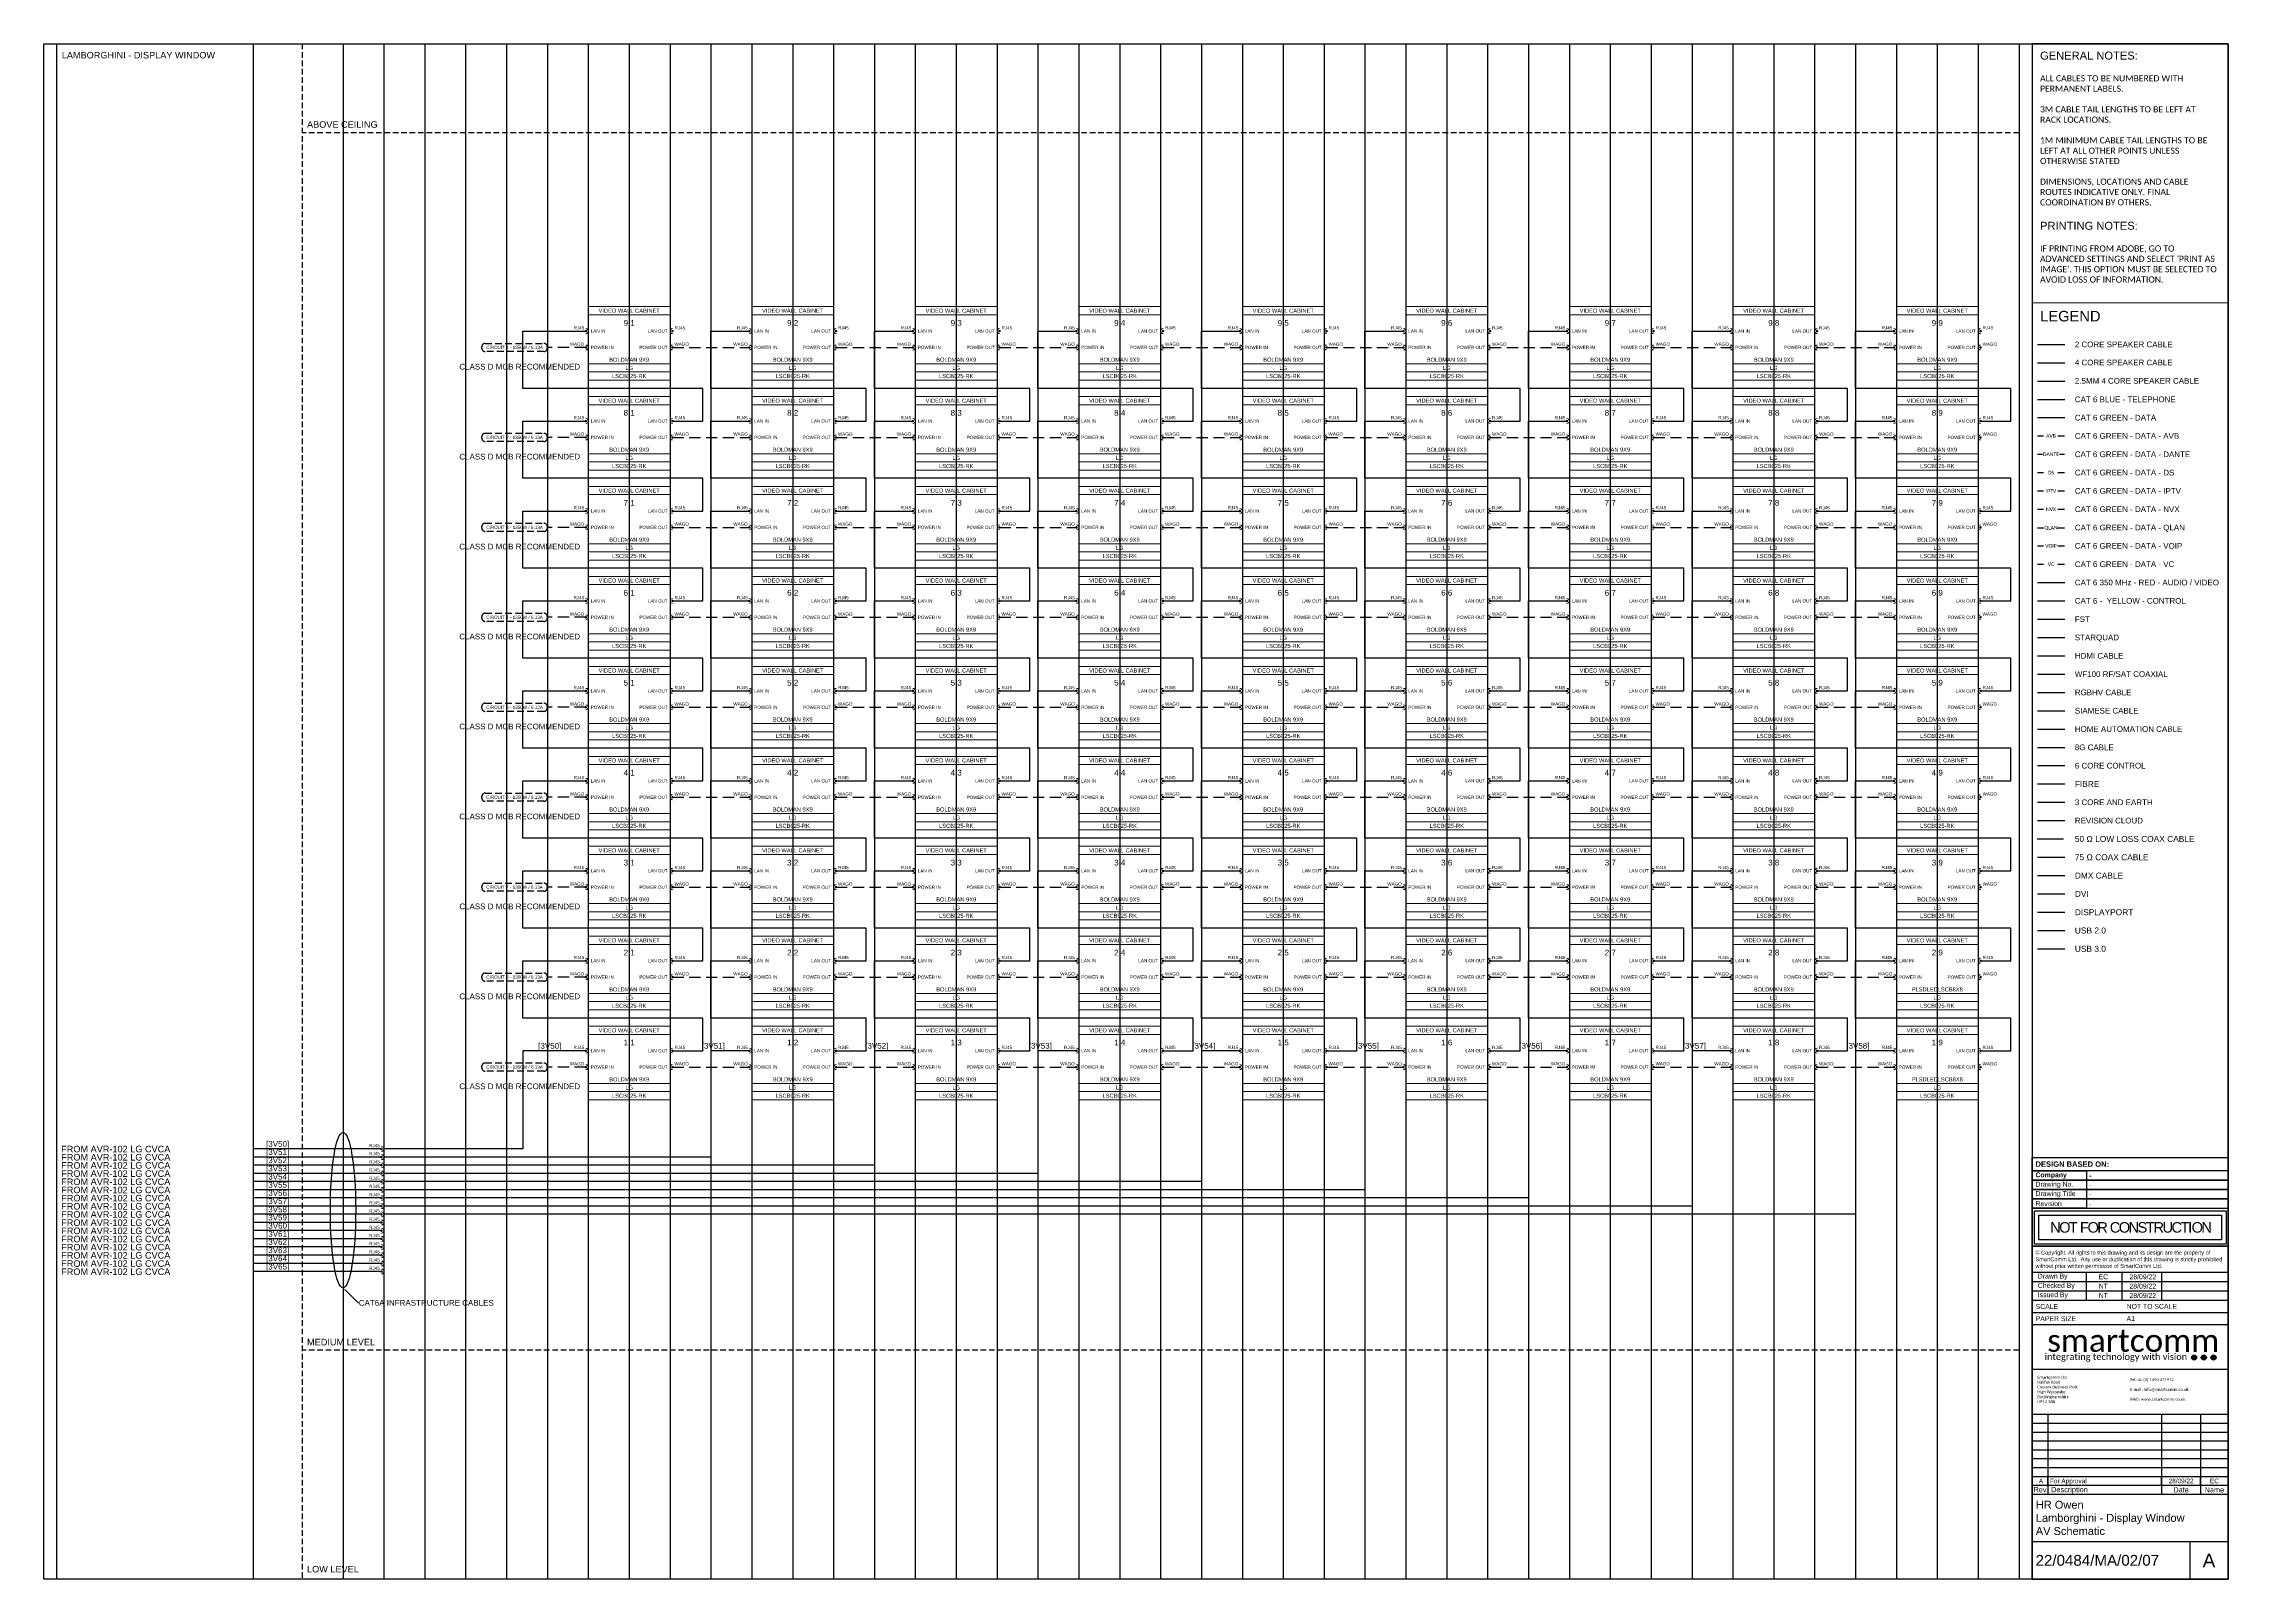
# Paper-space layout '07' of a CAD drawing. Header units: millimetres. Extents: x 12 to 819, y 7 to 574.
# The model-space entities are those that its viewports show. They can reach past a viewport. Long polylines and large blocks are cut down to what shows.
import ezdxf
from ezdxf import colors
from ezdxf.entities.mleader import LeaderData, LeaderLine
from ezdxf.enums import TextEntityAlignment as Align
from ezdxf.lldxf.tags import DXFTag
from ezdxf.math import Vec2, Vec3

# ---------------------------------------------------------------- set-up
doc = ezdxf.new("R2010")
doc.units = ezdxf.units.MM
for name, pattern in [('DASHDOT', [1, 0.5, -0.25, 0, -0.25]), ('DASHED', [0.75, 0.5, -0.25]), ('DASHED2', [0.375, 0.25, -0.125]), ('DIVIDE', [1.25, 0.5, -0.25, 0, -0.25, 0, -0.25])]:
    doc.linetypes.add(name, pattern=pattern)
for name, color, linetype in [('SC - 2 Core Speaker', 211, 'DASHED'), ('SC - 3 Core and Earth', 7, 'DIVIDE'), ('SC - 3 Core Flex', 7, 'DASHED'), ('SC - 4 Core Speaker', 211, 'Continuous'), ('SC - 50 Ohm Coax', 36, 'DASHDOT'), ('SC - 6 Core Control', 40, 'DASHED'), ('SC - 75 Ohm Coax', 36, 'DASHED'), ('SC - 8G Cable', 115, 'Continuous'), ('SC - Cat - Blue - Tel', 5, 'Continuous'), ('SC - Cat - Green - Data', 84, 'Continuous'), ('SC - Cat - Green - Data - QLAN', 84, 'QLAN'), ('SC - Cat - Red - AV', 1, 'Continuous'), ('SC - Cat - Yellow - Control', 40, 'Continuous'), ('SC - Display Port', 194, 'ZIGZAG'), ('SC - DMX Cable', 30, 'Continuous'), ('SC - DVI', 192, 'DASHDOT'), ('SC - Fibre', 170, 'DASHED'), ('SC - FST', 4, 'DASHED'), ('SC - HDMI', 192, 'Continuous'), ('SC - Home Automation Cable', 62, 'DASHED'), ('SC - Induction Loop 4 Core Speaker', 211, 'DIVIDE'), ('SC - Revision Cloud', 3, 'Continuous'), ('SC - RGBHV', 252, 'DASHED'), ('SC - Siamese', 46, 'DIVIDE'), ('SC - Starquad', 4, 'Continuous'), ('SC - Text', 7, 'Continuous'), ('SC - TITLE_BLOCK', 7, 'Continuous'), ('SC - USB 2.0', 84, 'DASHED'), ('SC - USB 3.0', 84, 'DASHDOT'), ('SC - WF100', 252, 'Continuous'), ('Text', 7, 'Continuous')]:
    doc.layers.add(name, color=color, linetype=linetype)
doc.layers.add('SC - Equipment', color=7, linetype='Continuous', lineweight=13)
doc.layers.add('SC - Xlines', color=252, linetype='Continuous', plot=False)
doc.styles.add('ARIAL', font='arial.ttf')
doc.styles.add('ARIAL BOLD', font='arialbd.ttf')
doc.styles.add('CALIBRI', font='calibri.ttf')
doc.styles.get("Standard").update_dxf_attribs({"font": 'arial.ttf', "height": 35})
doc.styles.add('STYLE1', font='arial.ttf', dxfattribs={"height": 50})
tags = doc.linetypes.add('QLAN', pattern='A,3.942001,-0.106942,["QLAN",ARIAL,S=0.5,R=0,X=0,Y=-0.25],-1.981735,3.969322', length=10).pattern_tags.tags
tags[6] = DXFTag(74, 10)
doc.linetypes.add('ZIGZAG', pattern='A,0.00254,-5.08,[131,ltypeshp.shx,S=5.08,R=0,X=-5.08,Y=0],-10.16,[131,ltypeshp.shx,S=5.08,R=180,X=5.08,Y=0],-5.08', length=20.32254)

# ---------------------------------------------------------------- blocks, each defined once
blk = doc.blocks.new('*U48')
at = {"ltscale": 5}
blk.add_lwpolyline([(72.46, 13.79), (72.46, 18.79)], dxfattribs=at)
at = {"layer": 'SC - TITLE_BLOCK', "ltscale": 5}
for points in [[(72.46, 13.79), (0, 13.79), (0, 18.79), (72.46, 18.79)], [(20.05, 10.34), (0, 10.34), (0, 13.79), (20.05, 13.79)], [(20.05, 6.9), (0, 6.9), (0, 10.34), (20.05, 10.34)], [(20.05, 10.34), (72.46, 10.34), (72.46, 13.79), (20.05, 13.79)], [(20.05, 6.9), (72.46, 6.9), (72.46, 10.34), (20.05, 10.34)], [(20.05, 3.45), (0, 3.45), (0, 6.9), (20.05, 6.9)], [(20.05, 0), (0, 0), (0, 3.45), (20.05, 3.45)], [(20.05, 3.45), (72.46, 3.45), (72.46, 6.9), (20.05, 6.9)], [(20.05, 0), (72.46, 0), (72.46, 3.45), (20.05, 3.45)]]:
    blk.add_lwpolyline(points, close=True, dxfattribs=at)
at = {"ltscale": 5}
for tag, style, p in [('COMPANY_1', 'ARIAL BOLD', (21.05, 12.07)), ('DRAWING_NUMBER_1', 'ARIAL', (21.05, 8.62)), ('DRAWING_TITLE_1', 'ARIAL', (21.05, 5.17)), ('REVISION_1', 'ARIAL', (21.05, 1.72))]:
    blk.add_attdef(tag, text='', height=1.82, dxfattribs=dict(at, style=style)).set_placement(p, align=Align.MIDDLE_LEFT)
at = {"layer": 'SC - TITLE_BLOCK', "ltscale": 5, "attachment_point": 4, "style": 'STYLE1'}
for s, width, heights, insert, char_height in [('{\\fArial|b1|i0|c0|p34;DESIGN BASED ON:}', 69.4336, [3.23], (1.22, 16.29), 2), ('{\\fArial|b1|i0|c0|p34;Company}', 7.0436, [0], (1.22, 12.07), 1.816), ('Drawing No.', 17.5508, [0], (1.22, 8.62), 1.816), ('Drawing Title', 17.5508, [0], (1.22, 5.17), 1.816), ('Revision', 18.0054, [0], (1.22, 1.72), 1.816)]:
    blk.add_mtext_dynamic_manual_height_columns(s, width=width, gutter_width=15, heights=heights, dxfattribs=dict(at, insert=insert, char_height=char_height))
blk = doc.blocks.new('*U55')
at = {"layer": 'SC - TITLE_BLOCK'}
for points in [[(-36.23, 14.07), (36.23, 14.07), (36.23, 0), (-36.23, 0)], [(-35.41, 13.14), (35.41, 13.14), (35.41, 0.82), (-35.41, 0.82)], [(-33.78, 11.49), (33.77, 11.49), (33.77, 2.46), (-33.78, 2.46)]]:
    blk.add_lwpolyline(points, close=True, dxfattribs=at)
at = {"layer": 'SC - TITLE_BLOCK', "insert": (-0.01, 6.98), "char_height": 3.8864, "width": 67.5449, "attachment_point": 5, "style": 'STYLE1'}
blk.add_mtext('{\\T0.85;NOT FOR CONSTRUCTION}', dxfattribs=at)
blk = doc.blocks.new('SMARTCOMM LOGO 2019')
at = {"layer": 'SC - TITLE_BLOCK', "ltscale": 5, "true_color": 0x0fce74}
h = blk.add_hatch(color=112, dxfattribs=at)
h.dxf.hatch_style = 1
edge = h.paths.add_edge_path()
edge.add_arc((14.16, -2.37), 0.569, 0, 360)
h = blk.add_hatch(color=112, dxfattribs=at)
h.dxf.hatch_style = 1
edge = h.paths.add_edge_path()
edge.add_arc((16.32, -2.37), 0.569, 0, 360)
h = blk.add_hatch(color=112, dxfattribs=at)
h.dxf.hatch_style = 1
edge = h.paths.add_edge_path()
edge.add_arc((18.48, -2.37), 0.569, 0, 360)
at = {"layer": 'SC - TITLE_BLOCK', "color": 112, "ltscale": 5, "true_color": 0x0fce74}
for centre in [(14.16, -2.37), (16.32, -2.37), (18.48, -2.37)]:
    blk.add_circle(centre, 0.569, dxfattribs=at)
at = {"layer": 'SC - TITLE_BLOCK', "ltscale": 5, "insert": (0, 1.36), "char_height": 5, "attachment_point": 5, "style": 'CALIBRI'}
blk.add_mtext_dynamic_manual_height_columns('\\pxqd;{\\C232;\\c6885326;smart\\C253;\\c10396581;comm}', width=36.8648, gutter_width=48.7, heights=[0], dxfattribs=at)
at = {"layer": 'SC - TITLE_BLOCK', "ltscale": 5, "insert": (-3.19, -2.37), "char_height": 1.47, "attachment_point": 5, "line_spacing_factor": 0.816327, "style": 'CALIBRI'}
blk.add_mtext_dynamic_manual_height_columns('{\\C253;\\c10396581;integrating technology with} {\\C232;\\c6885326;vision}', width=69.6177, gutter_width=48.7, heights=[0], dxfattribs=at)
blk = doc.blocks.new('DrawnChkIss')
at = {"layer": 'SC - TITLE_BLOCK'}
for p, q in [((0, 9.05), (44.13, 9.05)), ((0, 6.95), (44.13, 6.95)), ((12.21, 2.75), (12.21, 9.05)), ((20.25, 2.75), (20.25, 9.05)), ((29.13, 9.05), (29.13, 2.75)), ((0, 4.85), (44.13, 4.85)), ((0, 2.75), (44.13, 2.75))]:
    blk.add_line(p, q, dxfattribs=at)
at = {"layer": 'SC - TITLE_BLOCK', "char_height": 1.1057, "width": 10.9483, "attachment_point": 4}
for s, insert in [('{\\fArial|b0|i0|c0|p34;Checked By}', (1.26, 5.9)), ('{\\fArial|b0|i0|c0|p34;Drawn By}', (1.26, 8)), ('{\\fArial|b0|i0|c0|p34;Issued By}', (1.26, 3.8))]:
    blk.add_mtext(s, dxfattribs=dict(at, insert=insert))
at = {"layer": 'SC - TITLE_BLOCK', "style": 'STYLE1'}
for tag, p in [('INITIALS', (16.01, 8)), ('INITIALS', (16.01, 5.9)), ('DRAWDATE', (24.89, 8)), ('CHKDDATE', (24.89, 5.9)), ('INITIALS', (16.01, 3.8)), ('ISSUEDATE', (24.89, 3.8))]:
    blk.add_attdef(tag, text='', height=1.11, dxfattribs=at).set_placement(p, align=Align.MIDDLE_CENTER)
blk = doc.blocks.new('RevisionDTLS')
at = {"layer": 'SC - TITLE_BLOCK', "ltscale": 5}
for p, q in [((3.4, 0), (3.4, 1.94)), ((28.3, 0), (28.3, 1.94)), ((36.8, 0), (36.8, 1.94))]:
    blk.add_line(p, q, dxfattribs=at)
blk.add_lwpolyline([(0, 1.94), (42.87, 1.94), (42.87, 0), (0, 0)], close=True, dxfattribs=at)
blk.add_attdef('REV', text='', height=1, dxfattribs=at).set_placement((1.9, 0.97), align=Align.MIDDLE)
blk.add_attdef('DESCRIPTION', text='', height=1, dxfattribs=at).set_placement((3.9, 0.97), align=Align.MIDDLE_LEFT)
for tag, p in [('DATE', (32.55, 0.97)), ('INITIAL', (39.83, 0.97))]:
    blk.add_attdef(tag, text='', height=1, dxfattribs=at).set_placement(p, align=Align.MIDDLE_CENTER)
blk = doc.blocks.new('LG LSCB025-RK - SCHEMATIC')
at = {"layer": 'SC - Equipment'}
for p, q in [((-25, 0), (25, 0)), ((-25, -45), (-25, 0)), ((25, 0), (25, -45)), ((25, -5), (-25, -5)), ((25, -35), (-25, -35)), ((25, -35), (-25, -35)), ((25, -40), (-25, -40)), ((25, -40), (-25, -40)), ((25, -40), (-25, -40)), ((25, -45), (-25, -45))]:
    blk.add_line(p, q, dxfattribs=at)
at = {"layer": 'SC - Equipment', "const_width": 0.7}
for points in [[(-26.1, -15, 1), (-26.9, -15, 1)], [(-26.1, -25, 1), (-26.9, -25, 1)], [(26.1, -15, -1), (26.9, -15, -1)], [(26.1, -25, -1), (26.9, -25, -1)]]:
    blk.add_lwpolyline(points, format="xyb", close=True, dxfattribs=at)
at = {"layer": 'SC - Equipment'}
for centre, start, end in [((-26.5, -15), 270, 90), ((-26.5, -25), 270, 90), ((26.5, -15), 90, 270), ((26.5, -25), 90, 270)]:
    blk.add_arc(centre, 1.5, start, end, dxfattribs=at)
at = {"ltscale": 5}
for tag, p in [('DESCRIPTION', (0, -2.5)), ('BRACKET', (0, -32.5)), ('MAKE', (0, -37.5)), ('MODEL', (0, -42.5))]:
    blk.add_attdef(tag, text='', height=2.5, dxfattribs=at).set_placement(p, align=Align.MIDDLE_CENTER)
at = {"ltscale": 5, "flags": 1}
for tag, p in [('ROOM_TYPE', (45, -5)), ('LOCATION', (45, -10)), ('RACK_EQUIPMENT_(Y/N)', (45, -15)), ('AMP(@240V)', (45, -40)), ('IP_(Y/N)', (45, -30)), ('POE(WATT)', (45, -35)), ('WATT', (45, -45)), ('WEIGHT(KG)', (45, -55)), ('BTU/H', (45, -50)), ('TRANSFORMER_TAPS', (45, -60))]:
    blk.add_attdef(tag, p, '', height=2.5, dxfattribs=at)
at = {"layer": 'SC - Equipment', "ltscale": 5, "char_height": 2}
for s, insert, width, attachment_point in [('RJ45', (-27.5, -13), 5.774, 6), ('RJ45', (27.7, -13), 3.746, 4), ('WAGO', (-27.5, -23), 5.774, 6), ('LAN IN', (-23.5, -15), 23.5, 4), ('POWER IN', (-23.5, -25), 23.5, 4), ('POWER OUT', (23.5, -25), 23.5, 6), ('LAN OUT', (23.5, -15), 23.5, 6), ('WAGO', (27.7, -23), 3.746, 4)]:
    blk.add_mtext(s, dxfattribs=dict(at, insert=insert, width=width, attachment_point=attachment_point))

msp = doc.modelspace()

# ---------------------------------------------------------------- linework, layer by layer
at = {"color": 30, "linetype": 'DASHED2', "ltscale": 5}
msp.add_line((-48495.154, 26.75), (-48495.159, -912.147), dxfattribs=at)
at = {"color": 31, "linetype": 'DASHED2', "ltscale": 5}
for p, q in [((-47445.154, -27.698), (-48495.154, -27.696)), ((-47445.154, -772.148), (-48495.155, -772.148))]:
    msp.add_line(p, q, dxfattribs=at)
at = {"layer": 'SC - 2 Core Speaker', "ltscale": 5}
msp.add_line((-55542.596, -2641.622), (-55475.743, -2641.622), dxfattribs=at)
at = {"layer": 'SC - 3 Core and Earth', "ltscale": 5}
msp.add_line((-55542.596, -3766.622), (-55475.743, -3766.622), dxfattribs=at)
at = {"layer": 'SC - 3 Core Flex', "ltscale": 3}
for points in [[(-48383.252, -156.468), (-48347.252, -156.468, -0.41421356), (-48345.252, -158.468), (-48345.252, -159.468, -0.41421356), (-48347.252, -161.468), (-48383.252, -161.468, -0.41421356), (-48385.252, -159.468), (-48385.252, -158.468, -0.41421356)], [(-48383.252, -211.468), (-48347.252, -211.468, -0.41421356), (-48345.252, -213.468), (-48345.252, -214.468, -0.41421356), (-48347.252, -216.468), (-48383.252, -216.468, -0.41421356), (-48385.252, -214.468), (-48385.252, -213.468, -0.41421356)], [(-48383.252, -266.468), (-48347.252, -266.468, -0.41421356), (-48345.252, -268.468), (-48345.252, -269.468, -0.41421356), (-48347.252, -271.468), (-48383.252, -271.468, -0.41421356), (-48385.252, -269.468), (-48385.252, -268.468, -0.41421356)], [(-48383.252, -321.468), (-48347.252, -321.468, -0.41421356), (-48345.252, -323.468), (-48345.252, -324.468, -0.41421356), (-48347.252, -326.468), (-48383.252, -326.468, -0.41421356), (-48385.252, -324.468), (-48385.252, -323.468, -0.41421356)], [(-48383.252, -376.468), (-48347.252, -376.468, -0.41421356), (-48345.252, -378.468), (-48345.252, -379.468, -0.41421356), (-48347.252, -381.468), (-48383.252, -381.468, -0.41421356), (-48385.252, -379.468), (-48385.252, -378.468, -0.41421356)], [(-48383.252, -431.468), (-48347.252, -431.468, -0.41421356), (-48345.252, -433.468), (-48345.252, -434.468, -0.41421356), (-48347.252, -436.468), (-48383.252, -436.468, -0.41421356), (-48385.252, -434.468), (-48385.252, -433.468, -0.41421356)], [(-48383.252, -486.468), (-48347.252, -486.468, -0.41421356), (-48345.252, -488.468), (-48345.252, -489.468, -0.41421356), (-48347.252, -491.468), (-48383.252, -491.468, -0.41421356), (-48385.252, -489.468), (-48385.252, -488.468, -0.41421356)], [(-48383.252, -541.468), (-48347.252, -541.468, -0.41421356), (-48345.252, -543.468), (-48345.252, -544.468, -0.41421356), (-48347.252, -546.468), (-48383.252, -546.468, -0.41421356), (-48385.252, -544.468), (-48385.252, -543.468, -0.41421356)], [(-48383.252, -596.468), (-48347.252, -596.468, -0.41421356), (-48345.252, -598.468), (-48345.252, -599.468, -0.41421356), (-48347.252, -601.468), (-48383.252, -601.468, -0.41421356), (-48385.252, -599.468), (-48385.252, -598.468, -0.41421356)]]:
    msp.add_lwpolyline(points, format="xyb", close=True, dxfattribs=at)
at = {"layer": 'SC - 3 Core Flex', "ltscale": 5}
for points in [[(-48321.654, -158.968), (-48345.154, -158.968)], [(-48268.654, -158.968), (-48221.654, -158.968)], [(-48168.654, -158.968), (-48121.654, -158.968)], [(-48068.654, -158.968), (-48021.654, -158.968)], [(-47968.654, -158.968), (-47921.654, -158.968)], [(-47868.654, -158.968), (-47821.654, -158.968)], [(-47768.654, -158.968), (-47721.654, -158.968)], [(-47668.654, -158.968), (-47621.654, -158.968)], [(-47568.654, -158.968), (-47521.654, -158.968)], [(-48321.654, -213.968), (-48345.154, -213.968)], [(-48268.654, -213.968), (-48221.654, -213.968)], [(-48168.654, -213.968), (-48121.654, -213.968)], [(-48068.654, -213.968), (-48021.654, -213.968)], [(-47968.654, -213.968), (-47921.654, -213.968)], [(-47868.654, -213.968), (-47821.654, -213.968)], [(-47768.654, -213.968), (-47721.654, -213.968)], [(-47668.654, -213.968), (-47621.654, -213.968)], [(-47568.654, -213.968), (-47521.654, -213.968)], [(-48321.654, -268.968), (-48345.154, -268.968)], [(-48268.654, -268.968), (-48221.654, -268.968)], [(-48168.654, -268.968), (-48121.654, -268.968)], [(-48068.654, -268.968), (-48021.654, -268.968)], [(-47968.654, -268.968), (-47921.654, -268.968)], [(-47868.654, -268.968), (-47821.654, -268.968)], [(-47768.654, -268.968), (-47721.654, -268.968)], [(-47668.654, -268.968), (-47621.654, -268.968)], [(-47568.654, -268.968), (-47521.654, -268.968)], [(-48321.654, -323.968), (-48345.154, -323.968)], [(-48268.654, -323.968), (-48221.654, -323.968)], [(-48168.654, -323.968), (-48121.654, -323.968)], [(-48068.654, -323.968), (-48021.654, -323.968)], [(-47968.654, -323.968), (-47921.654, -323.968)], [(-47868.654, -323.968), (-47821.654, -323.968)], [(-47768.654, -323.968), (-47721.654, -323.968)], [(-47668.654, -323.968), (-47621.654, -323.968)], [(-47568.654, -323.968), (-47521.654, -323.968)], [(-48321.654, -378.968), (-48345.154, -378.968)], [(-48268.654, -378.968), (-48221.654, -378.968)], [(-48168.654, -378.968), (-48121.654, -378.968)], [(-48068.654, -378.968), (-48021.654, -378.968)], [(-47968.654, -378.968), (-47921.654, -378.968)], [(-47868.654, -378.968), (-47821.654, -378.968)], [(-47768.654, -378.968), (-47721.654, -378.968)], [(-47668.654, -378.968), (-47621.654, -378.968)], [(-47568.654, -378.968), (-47521.654, -378.968)], [(-48321.654, -433.968), (-48345.154, -433.968)], [(-48268.654, -433.968), (-48221.654, -433.968)], [(-48168.654, -433.968), (-48121.654, -433.968)], [(-48068.654, -433.968), (-48021.654, -433.968)], [(-47968.654, -433.968), (-47921.654, -433.968)], [(-47868.654, -433.968), (-47821.654, -433.968)], [(-47768.654, -433.968), (-47721.654, -433.968)], [(-47668.654, -433.968), (-47621.654, -433.968)], [(-47568.654, -433.968), (-47521.654, -433.968)], [(-48321.654, -488.968), (-48345.154, -488.968)], [(-48268.654, -488.968), (-48221.654, -488.968)], [(-48168.654, -488.968), (-48121.654, -488.968)], [(-48068.654, -488.968), (-48021.654, -488.968)], [(-47968.654, -488.968), (-47921.654, -488.968)], [(-47868.654, -488.968), (-47821.654, -488.968)], [(-47768.654, -488.968), (-47721.654, -488.968)], [(-47668.654, -488.968), (-47621.654, -488.968)], [(-47568.654, -488.968), (-47521.654, -488.968)], [(-48321.654, -543.968), (-48345.154, -543.968)], [(-48268.654, -543.968), (-48221.654, -543.968)], [(-48168.654, -543.968), (-48121.654, -543.968)], [(-48068.654, -543.968), (-48021.654, -543.968)], [(-47968.654, -543.968), (-47921.654, -543.968)], [(-47868.654, -543.968), (-47821.654, -543.968)], [(-47768.654, -543.968), (-47721.654, -543.968)], [(-47668.654, -543.968), (-47621.654, -543.968)], [(-47568.654, -543.968), (-47521.654, -543.968)], [(-48321.654, -598.968), (-48345.154, -598.968)], [(-48268.654, -598.968), (-48221.654, -598.968)], [(-48168.654, -598.968), (-48121.654, -598.968)], [(-48068.654, -598.968), (-48021.654, -598.968)], [(-47968.654, -598.968), (-47921.654, -598.968)], [(-47868.654, -598.968), (-47821.654, -598.968)], [(-47768.654, -598.968), (-47721.654, -598.968)], [(-47668.654, -598.968), (-47621.654, -598.968)], [(-47568.654, -598.968), (-47521.654, -598.968)]]:
    msp.add_lwpolyline(points, dxfattribs=at)
at = {"layer": 'SC - 4 Core Speaker', "ltscale": 5}
msp.add_line((-55542.596, -2686.622), (-55475.743, -2686.622), dxfattribs=at)
at = {"layer": 'SC - 50 Ohm Coax', "ltscale": 5}
msp.add_line((-55543.295, -3856.622), (-55478.441, -3856.622), dxfattribs=at)
at = {"layer": 'SC - 6 Core Control', "ltscale": 5}
msp.add_line((-55542.596, -3676.622), (-55475.743, -3676.622), dxfattribs=at)
at = {"layer": 'SC - 75 Ohm Coax', "ltscale": 5}
msp.add_line((-55542.596, -3901.622), (-55475.743, -3901.622), dxfattribs=at)
at = {"layer": 'SC - 8G Cable', "ltscale": 5}
msp.add_line((-55542.596, -3631.622), (-55475.743, -3631.622), dxfattribs=at)
at = {"layer": 'SC - Cat - Blue - Tel', "ltscale": 5}
msp.add_line((-55542.596, -2776.622), (-55475.743, -2776.622), dxfattribs=at)
at = {"layer": 'SC - Cat - Green - Data', "ltscale": 5}
for p, q in [((-55542.596, -2821.622), (-55475.743, -2821.622)), ((-55542.914, -3091.946), (-55527.886, -3091.946))]:
    msp.add_line(p, q, dxfattribs=at)
at = {"layer": 'SC - Cat - Green - Data', "ltscale": 5, "transparency": 33554687}
for p, q in [((-55542.914, -2866.622), (-55527.886, -2866.622)), ((-55492.557, -2866.622), (-55476.06, -2866.622)), ((-55542.914, -2911.622), (-55530.214, -2911.622)), ((-55488.907, -2911.622), (-55476.06, -2911.622)), ((-55542.914, -2956.622), (-55527.886, -2956.622)), ((-55492.557, -2956.622), (-55476.06, -2956.622)), ((-55542.914, -3001.622), (-55527.886, -3001.622)), ((-55492.557, -3001.622), (-55476.06, -3001.622)), ((-55542.914, -3046.622), (-55527.886, -3046.622)), ((-55492.557, -3046.622), (-55476.06, -3046.622)), ((-55492.557, -3091.946), (-55476.06, -3091.946)), ((-55542.914, -3136.622), (-55527.886, -3136.622)), ((-55492.557, -3136.622), (-55476.06, -3136.622)), ((-55542.914, -3181.622), (-55527.886, -3181.622)), ((-55492.557, -3181.622), (-55476.06, -3181.622))]:
    msp.add_line(p, q, dxfattribs=at)
at = {"layer": 'SC - Cat - Green - Data', "ltscale": 5}
for points in [[(-48446.654, -648.968), (-48525.154, -648.968)], [(-48446.654, -653.968), (-48525.154, -653.968)], [(-48446.654, -658.968), (-48525.154, -658.968)], [(-48446.654, -663.968), (-48525.154, -663.968)], [(-48446.654, -668.968), (-48525.154, -668.968)], [(-48446.654, -673.968), (-48525.154, -673.968)], [(-48446.654, -678.968), (-48525.154, -678.968)], [(-48446.654, -683.968), (-48525.154, -683.968)], [(-48446.654, -688.968), (-48525.154, -688.968)], [(-48446.654, -693.968), (-48525.154, -693.968)], [(-48446.654, -698.968), (-48525.154, -698.968)], [(-48446.654, -703.968), (-48525.154, -703.968)], [(-48446.654, -708.968), (-48525.154, -708.968)], [(-48446.654, -713.968), (-48525.154, -713.968)], [(-48446.654, -718.968), (-48525.154, -718.968)], [(-48446.654, -723.968), (-48525.154, -723.968)]]:
    msp.add_lwpolyline(points, dxfattribs=at)
at = {"layer": 'SC - Cat - Red - AV', "ltscale": 5}
msp.add_line((-55542.596, -3226.622), (-55475.743, -3226.622), dxfattribs=at)
for points in [[(-48268.654, -203.968), (-48250.154, -203.968), (-48250.154, -183.968), (-48360.154, -183.968), (-48360.154, -148.968), (-48321.654, -148.968)], [(-48168.654, -203.968), (-48150.154, -203.968), (-48150.154, -183.968), (-48245.154, -183.968), (-48245.154, -148.968), (-48221.654, -148.968)], [(-48068.654, -203.968), (-48050.154, -203.968), (-48050.154, -183.968), (-48145.154, -183.968), (-48145.154, -148.968), (-48121.654, -148.968)], [(-47968.654, -203.968), (-47950.154, -203.968), (-47950.154, -183.968), (-48045.154, -183.968), (-48045.154, -148.968), (-48021.654, -148.968)], [(-47868.654, -203.968), (-47850.154, -203.968), (-47850.154, -183.968), (-47945.154, -183.968), (-47945.154, -148.968), (-47921.654, -148.968)], [(-47768.654, -203.968), (-47750.154, -203.968), (-47750.154, -183.968), (-47845.154, -183.968), (-47845.154, -148.968), (-47821.654, -148.968)], [(-47668.654, -203.968), (-47650.154, -203.968), (-47650.154, -183.968), (-47745.154, -183.968), (-47745.154, -148.968), (-47721.654, -148.968)], [(-47568.654, -203.968), (-47550.154, -203.968), (-47550.154, -183.968), (-47645.154, -183.968), (-47645.154, -148.968), (-47621.654, -148.968)], [(-47468.654, -203.968), (-47450.154, -203.968), (-47450.154, -183.968), (-47545.154, -183.968), (-47545.154, -148.968), (-47521.654, -148.968)], [(-48268.654, -258.968), (-48250.154, -258.968), (-48250.154, -238.968), (-48360.154, -238.968), (-48360.154, -203.968), (-48321.654, -203.968)], [(-48168.654, -258.968), (-48150.154, -258.968), (-48150.154, -238.968), (-48245.154, -238.968), (-48245.154, -203.968), (-48221.654, -203.968)], [(-48068.654, -258.968), (-48050.154, -258.968), (-48050.154, -238.968), (-48145.154, -238.968), (-48145.154, -203.968), (-48121.654, -203.968)], [(-47968.654, -258.968), (-47950.154, -258.968), (-47950.154, -238.968), (-48045.154, -238.968), (-48045.154, -203.968), (-48021.654, -203.968)], [(-47868.654, -258.968), (-47850.154, -258.968), (-47850.154, -238.968), (-47945.154, -238.968), (-47945.154, -203.968), (-47921.654, -203.968)], [(-47768.654, -258.968), (-47750.154, -258.968), (-47750.154, -238.968), (-47845.154, -238.968), (-47845.154, -203.968), (-47821.654, -203.968)], [(-47668.654, -258.968), (-47650.154, -258.968), (-47650.154, -238.968), (-47745.154, -238.968), (-47745.154, -203.968), (-47721.654, -203.968)], [(-47568.654, -258.968), (-47550.154, -258.968), (-47550.154, -238.968), (-47645.154, -238.968), (-47645.154, -203.968), (-47621.654, -203.968)], [(-47468.654, -258.968), (-47450.154, -258.968), (-47450.154, -238.968), (-47545.154, -238.968), (-47545.154, -203.968), (-47521.654, -203.968)], [(-48268.654, -313.968), (-48250.154, -313.968), (-48250.154, -293.968), (-48360.154, -293.968), (-48360.154, -258.968), (-48321.654, -258.968)], [(-48168.654, -313.968), (-48150.154, -313.968), (-48150.154, -293.968), (-48245.154, -293.968), (-48245.154, -258.968), (-48221.654, -258.968)], [(-48068.654, -313.968), (-48050.154, -313.968), (-48050.154, -293.968), (-48145.154, -293.968), (-48145.154, -258.968), (-48121.654, -258.968)], [(-47968.654, -313.968), (-47950.154, -313.968), (-47950.154, -293.968), (-48045.154, -293.968), (-48045.154, -258.968), (-48021.654, -258.968)], [(-47868.654, -313.968), (-47850.154, -313.968), (-47850.154, -293.968), (-47945.154, -293.968), (-47945.154, -258.968), (-47921.654, -258.968)], [(-47768.654, -313.968), (-47750.154, -313.968), (-47750.154, -293.968), (-47845.154, -293.968), (-47845.154, -258.968), (-47821.654, -258.968)], [(-47668.654, -313.968), (-47650.154, -313.968), (-47650.154, -293.968), (-47745.154, -293.968), (-47745.154, -258.968), (-47721.654, -258.968)], [(-47568.654, -313.968), (-47550.154, -313.968), (-47550.154, -293.968), (-47645.154, -293.968), (-47645.154, -258.968), (-47621.654, -258.968)], [(-47468.654, -313.968), (-47450.154, -313.968), (-47450.154, -293.968), (-47545.154, -293.968), (-47545.154, -258.968), (-47521.654, -258.968)], [(-48268.654, -368.968), (-48250.154, -368.968), (-48250.154, -348.968), (-48360.154, -348.968), (-48360.154, -313.968), (-48321.654, -313.968)], [(-48168.654, -368.968), (-48150.154, -368.968), (-48150.154, -348.968), (-48245.154, -348.968), (-48245.154, -313.968), (-48221.654, -313.968)], [(-48068.654, -368.968), (-48050.154, -368.968), (-48050.154, -348.968), (-48145.154, -348.968), (-48145.154, -313.968), (-48121.654, -313.968)], [(-47968.654, -368.968), (-47950.154, -368.968), (-47950.154, -348.968), (-48045.154, -348.968), (-48045.154, -313.968), (-48021.654, -313.968)], [(-47868.654, -368.968), (-47850.154, -368.968), (-47850.154, -348.968), (-47945.154, -348.968), (-47945.154, -313.968), (-47921.654, -313.968)], [(-47768.654, -368.968), (-47750.154, -368.968), (-47750.154, -348.968), (-47845.154, -348.968), (-47845.154, -313.968), (-47821.654, -313.968)], [(-47668.654, -368.968), (-47650.154, -368.968), (-47650.154, -348.968), (-47745.154, -348.968), (-47745.154, -313.968), (-47721.654, -313.968)], [(-47568.654, -368.968), (-47550.154, -368.968), (-47550.154, -348.968), (-47645.154, -348.968), (-47645.154, -313.968), (-47621.654, -313.968)], [(-47468.654, -368.968), (-47450.154, -368.968), (-47450.154, -348.968), (-47545.154, -348.968), (-47545.154, -313.968), (-47521.654, -313.968)], [(-48268.654, -423.968), (-48250.154, -423.968), (-48250.154, -403.968), (-48360.154, -403.968), (-48360.154, -368.968), (-48321.654, -368.968)], [(-48168.654, -423.968), (-48150.154, -423.968), (-48150.154, -403.968), (-48245.154, -403.968), (-48245.154, -368.968), (-48221.654, -368.968)], [(-48068.654, -423.968), (-48050.154, -423.968), (-48050.154, -403.968), (-48145.154, -403.968), (-48145.154, -368.968), (-48121.654, -368.968)], [(-47968.654, -423.968), (-47950.154, -423.968), (-47950.154, -403.968), (-48045.154, -403.968), (-48045.154, -368.968), (-48021.654, -368.968)], [(-47868.654, -423.968), (-47850.154, -423.968), (-47850.154, -403.968), (-47945.154, -403.968), (-47945.154, -368.968), (-47921.654, -368.968)], [(-47768.654, -423.968), (-47750.154, -423.968), (-47750.154, -403.968), (-47845.154, -403.968), (-47845.154, -368.968), (-47821.654, -368.968)], [(-47668.654, -423.968), (-47650.154, -423.968), (-47650.154, -403.968), (-47745.154, -403.968), (-47745.154, -368.968), (-47721.654, -368.968)], [(-47568.654, -423.968), (-47550.154, -423.968), (-47550.154, -403.968), (-47645.154, -403.968), (-47645.154, -368.968), (-47621.654, -368.968)], [(-47468.654, -423.968), (-47450.154, -423.968), (-47450.154, -403.968), (-47545.154, -403.968), (-47545.154, -368.968), (-47521.654, -368.968)], [(-48268.654, -478.968), (-48250.154, -478.968), (-48250.154, -458.968), (-48360.154, -458.968), (-48360.154, -423.968), (-48321.654, -423.968)], [(-48168.654, -478.968), (-48150.154, -478.968), (-48150.154, -458.968), (-48245.154, -458.968), (-48245.154, -423.968), (-48221.654, -423.968)], [(-48068.654, -478.968), (-48050.154, -478.968), (-48050.154, -458.968), (-48145.154, -458.968), (-48145.154, -423.968), (-48121.654, -423.968)], [(-47968.654, -478.968), (-47950.154, -478.968), (-47950.154, -458.968), (-48045.154, -458.968), (-48045.154, -423.968), (-48021.654, -423.968)], [(-47868.654, -478.968), (-47850.154, -478.968), (-47850.154, -458.968), (-47945.154, -458.968), (-47945.154, -423.968), (-47921.654, -423.968)], [(-47768.654, -478.968), (-47750.154, -478.968), (-47750.154, -458.968), (-47845.154, -458.968), (-47845.154, -423.968), (-47821.654, -423.968)], [(-47668.654, -478.968), (-47650.154, -478.968), (-47650.154, -458.968), (-47745.154, -458.968), (-47745.154, -423.968), (-47721.654, -423.968)], [(-47568.654, -478.968), (-47550.154, -478.968), (-47550.154, -458.968), (-47645.154, -458.968), (-47645.154, -423.968), (-47621.654, -423.968)], [(-47468.654, -478.968), (-47450.154, -478.968), (-47450.154, -458.968), (-47545.154, -458.968), (-47545.154, -423.968), (-47521.654, -423.968)], [(-48268.654, -533.968), (-48250.154, -533.968), (-48250.154, -513.968), (-48360.154, -513.968), (-48360.154, -478.968), (-48321.654, -478.968)], [(-48168.654, -533.968), (-48150.154, -533.968), (-48150.154, -513.968), (-48245.154, -513.968), (-48245.154, -478.968), (-48221.654, -478.968)], [(-48068.654, -533.968), (-48050.154, -533.968), (-48050.154, -513.968), (-48145.154, -513.968), (-48145.154, -478.968), (-48121.654, -478.968)], [(-47968.654, -533.968), (-47950.154, -533.968), (-47950.154, -513.968), (-48045.154, -513.968), (-48045.154, -478.968), (-48021.654, -478.968)], [(-47868.654, -533.968), (-47850.154, -533.968), (-47850.154, -513.968), (-47945.154, -513.968), (-47945.154, -478.968), (-47921.654, -478.968)], [(-47768.654, -533.968), (-47750.154, -533.968), (-47750.154, -513.968), (-47845.154, -513.968), (-47845.154, -478.968), (-47821.654, -478.968)], [(-47668.654, -533.968), (-47650.154, -533.968), (-47650.154, -513.968), (-47745.154, -513.968), (-47745.154, -478.968), (-47721.654, -478.968)], [(-47568.654, -533.968), (-47550.154, -533.968), (-47550.154, -513.968), (-47645.154, -513.968), (-47645.154, -478.968), (-47621.654, -478.968)], [(-47468.654, -533.968), (-47450.154, -533.968), (-47450.154, -513.968), (-47545.154, -513.968), (-47545.154, -478.968), (-47521.654, -478.968)], [(-48268.654, -588.968), (-48250.154, -588.968), (-48250.154, -568.968), (-48360.154, -568.968), (-48360.154, -533.968), (-48321.654, -533.968)], [(-48168.654, -588.968), (-48150.154, -588.968), (-48150.154, -568.968), (-48245.154, -568.968), (-48245.154, -533.968), (-48221.654, -533.968)], [(-48068.654, -588.968), (-48050.154, -588.968), (-48050.154, -568.968), (-48145.154, -568.968), (-48145.154, -533.968), (-48121.654, -533.968)], [(-47968.654, -588.968), (-47950.154, -588.968), (-47950.154, -568.968), (-48045.154, -568.968), (-48045.154, -533.968), (-48021.654, -533.968)], [(-47868.654, -588.968), (-47850.154, -588.968), (-47850.154, -568.968), (-47945.154, -568.968), (-47945.154, -533.968), (-47921.654, -533.968)], [(-47768.654, -588.968), (-47750.154, -588.968), (-47750.154, -568.968), (-47845.154, -568.968), (-47845.154, -533.968), (-47821.654, -533.968)], [(-47668.654, -588.968), (-47650.154, -588.968), (-47650.154, -568.968), (-47745.154, -568.968), (-47745.154, -533.968), (-47721.654, -533.968)], [(-47568.654, -588.968), (-47550.154, -588.968), (-47550.154, -568.968), (-47645.154, -568.968), (-47645.154, -533.968), (-47621.654, -533.968)], [(-47468.654, -588.968), (-47450.154, -588.968), (-47450.154, -568.968), (-47545.154, -568.968), (-47545.154, -533.968), (-47521.654, -533.968)], [(-48321.654, -588.968), (-48360.154, -588.968), (-48360.154, -648.968), (-48445.154, -648.968)], [(-48221.654, -588.968), (-48245.154, -588.968), (-48245.154, -653.968), (-48445.154, -653.968)], [(-48121.654, -588.968), (-48145.154, -588.968), (-48145.154, -658.968), (-48445.154, -658.968)], [(-48021.654, -588.968), (-48045.154, -588.968), (-48045.154, -663.968), (-48445.154, -663.968)], [(-47921.654, -588.968), (-47945.154, -588.968), (-47945.154, -668.968), (-48445.154, -668.968)], [(-47821.654, -588.968), (-47845.154, -588.968), (-47845.154, -673.968), (-48445.154, -673.968)], [(-47721.654, -588.968), (-47745.154, -588.968), (-47745.154, -678.968), (-48445.154, -678.968)], [(-47621.654, -588.968), (-47645.154, -588.968), (-47645.154, -683.968), (-48445.154, -683.968)], [(-47521.654, -588.969), (-47545.154, -588.969), (-47545.154, -688.969), (-48445.154, -688.969)]]:
    msp.add_lwpolyline(points, dxfattribs=at)
at = {"layer": 'SC - Cat - Yellow - Control', "ltscale": 5}
msp.add_line((-55542.596, -3271.622), (-55475.743, -3271.622), dxfattribs=at)
at = {"layer": 'SC - Display Port', "ltscale": 0.1}
msp.add_line((-55542.596, -4036.622), (-55475.743, -4036.622), dxfattribs=at)
at = {"layer": 'SC - DMX Cable', "ltscale": 5}
msp.add_line((-55542.596, -3946.622), (-55475.743, -3946.622), dxfattribs=at)
at = {"layer": 'SC - DVI', "ltscale": 5}
msp.add_line((-55542.596, -3991.622), (-55475.743, -3991.622), dxfattribs=at)
at = {"layer": 'SC - Equipment', "const_width": 0.7}
for points in [[(-48446.254, -649.01, 1), (-48447.054, -649.01, 1)], [(-48446.254, -654.01, 1), (-48447.054, -654.01, 1)], [(-48446.254, -659.01, 1), (-48447.054, -659.01, 1)], [(-48446.254, -664.01, 1), (-48447.054, -664.01, 1)], [(-48446.254, -669.011, 1), (-48447.054, -669.011, 1)], [(-48446.254, -674.01, 1), (-48447.054, -674.01, 1)], [(-48446.254, -679.01, 1), (-48447.054, -679.01, 1)], [(-48446.254, -684.01, 1), (-48447.054, -684.01, 1)], [(-48446.254, -689.011, 1), (-48447.054, -689.011, 1)], [(-48446.254, -694.01, 1), (-48447.054, -694.01, 1)], [(-48446.254, -699.01, 1), (-48447.054, -699.01, 1)], [(-48446.254, -704.01, 1), (-48447.054, -704.01, 1)], [(-48446.254, -709.01, 1), (-48447.054, -709.01, 1)], [(-48446.254, -714.011, 1), (-48447.054, -714.011, 1)], [(-48446.254, -719.01, 1), (-48447.054, -719.01, 1)], [(-48446.254, -724.01, 1), (-48447.054, -724.01, 1)]]:
    msp.add_lwpolyline(points, format="xyb", close=True, dxfattribs=at)
at = {"layer": 'SC - Equipment'}
for centre in [(-48446.654, -649.01), (-48446.654, -654.01), (-48446.654, -659.01), (-48446.654, -664.01), (-48446.654, -669.011), (-48446.654, -674.01), (-48446.654, -679.01), (-48446.654, -684.01), (-48446.654, -689.011), (-48446.654, -694.01), (-48446.654, -699.01), (-48446.654, -704.01), (-48446.654, -709.01), (-48446.654, -714.011), (-48446.654, -719.01), (-48446.654, -724.01)]:
    msp.add_arc(centre, 1.5, 270, 90, dxfattribs=at)
at = {"layer": 'SC - Fibre', "ltscale": 5}
msp.add_line((-55542.596, -3721.622), (-55475.743, -3721.622), dxfattribs=at)
at = {"layer": 'SC - FST', "ltscale": 5}
msp.add_line((-55542.596, -3316.622), (-55475.743, -3316.622), dxfattribs=at)
at = {"layer": 'SC - HDMI', "ltscale": 5}
msp.add_line((-55542.596, -3406.622), (-55475.743, -3406.622), dxfattribs=at)
at = {"layer": 'SC - Home Automation Cable', "ltscale": 5}
msp.add_line((-55542.596, -3586.622), (-55475.743, -3586.622), dxfattribs=at)
at = {"layer": 'SC - Induction Loop 4 Core Speaker', "ltscale": 5}
msp.add_line((-55542.596, -2731.622), (-55475.743, -2731.622), dxfattribs=at)
at = {"layer": 'SC - Revision Cloud', "ltscale": 5}
msp.add_line((-55542.596, -3811.622), (-55475.743, -3811.622), dxfattribs=at)
at = {"layer": 'SC - RGBHV', "ltscale": 5}
msp.add_line((-55542.596, -3496.622), (-55475.743, -3496.622), dxfattribs=at)
at = {"layer": 'SC - Siamese', "ltscale": 5}
msp.add_line((-55542.596, -3541.622), (-55475.743, -3541.622), dxfattribs=at)
at = {"layer": 'SC - Starquad', "ltscale": 5}
msp.add_line((-55542.596, -3361.622), (-55475.743, -3361.622), dxfattribs=at)
at = {"layer": 'SC - Text'}
msp.add_ellipse((-48470.154, -686.468), major_axis=(0, -47.5), ratio=0.16308998, dxfattribs=at)
at = {"layer": 'SC - USB 2.0', "ltscale": 5}
msp.add_line((-55542.596, -4081.622), (-55475.743, -4081.622), dxfattribs=at)
at = {"layer": 'SC - USB 3.0', "ltscale": 5}
msp.add_line((-55542.596, -4126.622), (-55475.743, -4126.622), dxfattribs=at)
at = {"layer": 'SC - WF100', "ltscale": 5}
msp.add_line((-55542.596, -3451.622), (-55475.743, -3451.622), dxfattribs=at)
at = {"layer": 'SC - Xlines', "ltscale": 5, "transparency": 33554687}
msp.add_lwpolyline([(-48645.154, 26.75), (-47445.154, 26.744), (-47445.154, -912.153), (-48645.154, -912.146)], close=True, dxfattribs=at)
at = {"layer": 'SC - Xlines', "ltscale": 5}
for points in [[(-48525.154, 26.747), (-48525.154, -912.151)], [(-48445.154, 26.747), (-48445.154, -912.151)], [(-48395.154, 26.747), (-48395.154, -912.151)], [(-48345.154, 26.747), (-48345.154, -912.151)], [(-48295.154, 26.747), (-48295.154, -912.151)], [(-48245.154, 26.747), (-48245.154, -912.151)], [(-48195.154, 26.747), (-48195.154, -912.151)], [(-48145.154, 26.747), (-48145.154, -912.151)], [(-48095.154, 26.747), (-48095.154, -912.151)], [(-48045.154, 26.747), (-48045.154, -912.151)], [(-47995.154, 26.747), (-47995.154, -912.151)], [(-47945.154, 26.747), (-47945.154, -912.151)], [(-47895.154, 26.747), (-47895.154, -912.151)], [(-47845.154, 26.747), (-47845.154, -912.151)], [(-47795.154, 26.747), (-47795.154, -912.151)], [(-47745.154, 26.747), (-47745.154, -912.151)], [(-47695.154, 26.747), (-47695.154, -912.151)], [(-47645.154, 26.747), (-47645.154, -912.151)], [(-47595.154, 26.747), (-47595.154, -912.151)], [(-47545.154, 26.747), (-47545.154, -912.151)], [(-47495.154, 26.747), (-47495.154, -912.151)]]:
    msp.add_lwpolyline(points, dxfattribs=at)
at = {"layer": 'SC - Xlines', "color": 250, "ltscale": 5}
for points in [[(-48470.154, 26.745), (-48470.154, -912.151)], [(-48420.154, 26.745), (-48420.154, -912.151)], [(-48370.154, 26.745), (-48370.154, -912.151)], [(-48320.154, 26.745), (-48320.154, -912.151)], [(-48270.154, 26.745), (-48270.154, -912.151)], [(-48220.154, 26.745), (-48220.154, -912.151)], [(-48170.154, 26.745), (-48170.154, -912.151)], [(-48120.154, 26.745), (-48120.154, -912.151)], [(-48070.154, 26.745), (-48070.154, -912.151)], [(-48020.154, 26.745), (-48020.154, -912.151)], [(-47970.154, 26.745), (-47970.154, -912.151)], [(-47920.154, 26.745), (-47920.154, -912.151)], [(-47870.154, 26.745), (-47870.154, -912.151)], [(-47820.154, 26.745), (-47820.154, -912.151)], [(-47770.154, 26.745), (-47770.154, -912.151)], [(-47720.154, 26.745), (-47720.154, -912.151)], [(-47670.154, 26.745), (-47670.154, -912.151)], [(-47620.154, 26.745), (-47620.154, -912.151)], [(-47570.154, 26.745), (-47570.154, -912.151)], [(-47520.154, 26.745), (-47520.154, -912.151)], [(-47470.154, 26.744), (-47470.154, -912.151)]]:
    msp.add_lwpolyline(points, dxfattribs=at)

# ---------------------------------------------------------------- block references
at = {"ltscale": 5}
for p, values in [((-48295.154, -133.968), {'DESCRIPTION': 'VIDEO WALL CABINET', 'MAKE': 'LG', 'MODEL': 'LSCB025-RK', 'BRACKET': 'BOLDMAN 9X9'}), ((-48195.154, -133.968), {'DESCRIPTION': 'VIDEO WALL CABINET', 'MAKE': 'LG', 'MODEL': 'LSCB025-RK', 'BRACKET': 'BOLDMAN 9X9'}), ((-48095.154, -133.968), {'DESCRIPTION': 'VIDEO WALL CABINET', 'MAKE': 'LG', 'MODEL': 'LSCB025-RK', 'BRACKET': 'BOLDMAN 9X9'}), ((-47995.154, -133.968), {'DESCRIPTION': 'VIDEO WALL CABINET', 'MAKE': 'LG', 'MODEL': 'LSCB025-RK', 'BRACKET': 'BOLDMAN 9X9'}), ((-47895.154, -133.968), {'DESCRIPTION': 'VIDEO WALL CABINET', 'MAKE': 'LG', 'MODEL': 'LSCB025-RK', 'BRACKET': 'BOLDMAN 9X9'}), ((-47795.154, -133.968), {'DESCRIPTION': 'VIDEO WALL CABINET', 'MAKE': 'LG', 'MODEL': 'LSCB025-RK', 'BRACKET': 'BOLDMAN 9X9'}), ((-47695.154, -133.968), {'DESCRIPTION': 'VIDEO WALL CABINET', 'MAKE': 'LG', 'MODEL': 'LSCB025-RK', 'BRACKET': 'BOLDMAN 9X9'}), ((-47595.154, -133.968), {'DESCRIPTION': 'VIDEO WALL CABINET', 'MAKE': 'LG', 'MODEL': 'LSCB025-RK', 'BRACKET': 'BOLDMAN 9X9'}), ((-47495.154, -133.968), {'DESCRIPTION': 'VIDEO WALL CABINET', 'MAKE': 'LG', 'MODEL': 'LSCB025-RK', 'BRACKET': 'BOLDMAN 9X9'}), ((-48295.154, -188.968), {'DESCRIPTION': 'VIDEO WALL CABINET', 'MAKE': 'LG', 'MODEL': 'LSCB025-RK', 'BRACKET': 'BOLDMAN 9X9'}), ((-48195.154, -188.968), {'DESCRIPTION': 'VIDEO WALL CABINET', 'MAKE': 'LG', 'MODEL': 'LSCB025-RK', 'BRACKET': 'BOLDMAN 9X9'}), ((-48095.154, -188.968), {'DESCRIPTION': 'VIDEO WALL CABINET', 'MAKE': 'LG', 'MODEL': 'LSCB025-RK', 'BRACKET': 'BOLDMAN 9X9'}), ((-47995.154, -188.968), {'DESCRIPTION': 'VIDEO WALL CABINET', 'MAKE': 'LG', 'MODEL': 'LSCB025-RK', 'BRACKET': 'BOLDMAN 9X9'}), ((-47895.154, -188.968), {'DESCRIPTION': 'VIDEO WALL CABINET', 'MAKE': 'LG', 'MODEL': 'LSCB025-RK', 'BRACKET': 'BOLDMAN 9X9'}), ((-47795.154, -188.968), {'DESCRIPTION': 'VIDEO WALL CABINET', 'MAKE': 'LG', 'MODEL': 'LSCB025-RK', 'BRACKET': 'BOLDMAN 9X9'}), ((-47695.154, -188.968), {'DESCRIPTION': 'VIDEO WALL CABINET', 'MAKE': 'LG', 'MODEL': 'LSCB025-RK', 'BRACKET': 'BOLDMAN 9X9'}), ((-47595.154, -188.968), {'DESCRIPTION': 'VIDEO WALL CABINET', 'MAKE': 'LG', 'MODEL': 'LSCB025-RK', 'BRACKET': 'BOLDMAN 9X9'}), ((-47495.154, -188.968), {'DESCRIPTION': 'VIDEO WALL CABINET', 'MAKE': 'LG', 'MODEL': 'LSCB025-RK', 'BRACKET': 'BOLDMAN 9X9'}), ((-48295.154, -243.968), {'DESCRIPTION': 'VIDEO WALL CABINET', 'MAKE': 'LG', 'MODEL': 'LSCB025-RK', 'BRACKET': 'BOLDMAN 9X9'}), ((-48195.154, -243.968), {'DESCRIPTION': 'VIDEO WALL CABINET', 'MAKE': 'LG', 'MODEL': 'LSCB025-RK', 'BRACKET': 'BOLDMAN 9X9'}), ((-48095.154, -243.968), {'DESCRIPTION': 'VIDEO WALL CABINET', 'MAKE': 'LG', 'MODEL': 'LSCB025-RK', 'BRACKET': 'BOLDMAN 9X9'}), ((-47995.154, -243.968), {'DESCRIPTION': 'VIDEO WALL CABINET', 'MAKE': 'LG', 'MODEL': 'LSCB025-RK', 'BRACKET': 'BOLDMAN 9X9'}), ((-47895.154, -243.968), {'DESCRIPTION': 'VIDEO WALL CABINET', 'MAKE': 'LG', 'MODEL': 'LSCB025-RK', 'BRACKET': 'BOLDMAN 9X9'}), ((-47795.154, -243.968), {'DESCRIPTION': 'VIDEO WALL CABINET', 'MAKE': 'LG', 'MODEL': 'LSCB025-RK', 'BRACKET': 'BOLDMAN 9X9'}), ((-47695.154, -243.968), {'DESCRIPTION': 'VIDEO WALL CABINET', 'MAKE': 'LG', 'MODEL': 'LSCB025-RK', 'BRACKET': 'BOLDMAN 9X9'}), ((-47595.154, -243.968), {'DESCRIPTION': 'VIDEO WALL CABINET', 'MAKE': 'LG', 'MODEL': 'LSCB025-RK', 'BRACKET': 'BOLDMAN 9X9'}), ((-47495.154, -243.968), {'DESCRIPTION': 'VIDEO WALL CABINET', 'MAKE': 'LG', 'MODEL': 'LSCB025-RK', 'BRACKET': 'BOLDMAN 9X9'}), ((-48295.154, -298.968), {'DESCRIPTION': 'VIDEO WALL CABINET', 'MAKE': 'LG', 'MODEL': 'LSCB025-RK', 'BRACKET': 'BOLDMAN 9X9'}), ((-48195.154, -298.968), {'DESCRIPTION': 'VIDEO WALL CABINET', 'MAKE': 'LG', 'MODEL': 'LSCB025-RK', 'BRACKET': 'BOLDMAN 9X9'}), ((-48095.154, -298.968), {'DESCRIPTION': 'VIDEO WALL CABINET', 'MAKE': 'LG', 'MODEL': 'LSCB025-RK', 'BRACKET': 'BOLDMAN 9X9'}), ((-47995.154, -298.968), {'DESCRIPTION': 'VIDEO WALL CABINET', 'MAKE': 'LG', 'MODEL': 'LSCB025-RK', 'BRACKET': 'BOLDMAN 9X9'}), ((-47895.154, -298.968), {'DESCRIPTION': 'VIDEO WALL CABINET', 'MAKE': 'LG', 'MODEL': 'LSCB025-RK', 'BRACKET': 'BOLDMAN 9X9'}), ((-47795.154, -298.968), {'DESCRIPTION': 'VIDEO WALL CABINET', 'MAKE': 'LG', 'MODEL': 'LSCB025-RK', 'BRACKET': 'BOLDMAN 9X9'}), ((-47695.154, -298.968), {'DESCRIPTION': 'VIDEO WALL CABINET', 'MAKE': 'LG', 'MODEL': 'LSCB025-RK', 'BRACKET': 'BOLDMAN 9X9'}), ((-47595.154, -298.968), {'DESCRIPTION': 'VIDEO WALL CABINET', 'MAKE': 'LG', 'MODEL': 'LSCB025-RK', 'BRACKET': 'BOLDMAN 9X9'}), ((-47495.154, -298.968), {'DESCRIPTION': 'VIDEO WALL CABINET', 'MAKE': 'LG', 'MODEL': 'LSCB025-RK', 'BRACKET': 'BOLDMAN 9X9'}), ((-48295.154, -353.968), {'DESCRIPTION': 'VIDEO WALL CABINET', 'MAKE': 'LG', 'MODEL': 'LSCB025-RK', 'BRACKET': 'BOLDMAN 9X9'}), ((-48195.154, -353.968), {'DESCRIPTION': 'VIDEO WALL CABINET', 'MAKE': 'LG', 'MODEL': 'LSCB025-RK', 'BRACKET': 'BOLDMAN 9X9'}), ((-48095.154, -353.968), {'DESCRIPTION': 'VIDEO WALL CABINET', 'MAKE': 'LG', 'MODEL': 'LSCB025-RK', 'BRACKET': 'BOLDMAN 9X9'}), ((-47995.154, -353.968), {'DESCRIPTION': 'VIDEO WALL CABINET', 'MAKE': 'LG', 'MODEL': 'LSCB025-RK', 'BRACKET': 'BOLDMAN 9X9'}), ((-47895.154, -353.968), {'DESCRIPTION': 'VIDEO WALL CABINET', 'MAKE': 'LG', 'MODEL': 'LSCB025-RK', 'BRACKET': 'BOLDMAN 9X9'}), ((-47795.154, -353.968), {'DESCRIPTION': 'VIDEO WALL CABINET', 'MAKE': 'LG', 'MODEL': 'LSCB025-RK', 'BRACKET': 'BOLDMAN 9X9'}), ((-47695.154, -353.968), {'DESCRIPTION': 'VIDEO WALL CABINET', 'MAKE': 'LG', 'MODEL': 'LSCB025-RK', 'BRACKET': 'BOLDMAN 9X9'}), ((-47595.154, -353.968), {'DESCRIPTION': 'VIDEO WALL CABINET', 'MAKE': 'LG', 'MODEL': 'LSCB025-RK', 'BRACKET': 'BOLDMAN 9X9'}), ((-47495.154, -353.968), {'DESCRIPTION': 'VIDEO WALL CABINET', 'MAKE': 'LG', 'MODEL': 'LSCB025-RK', 'BRACKET': 'BOLDMAN 9X9'}), ((-48295.154, -408.968), {'DESCRIPTION': 'VIDEO WALL CABINET', 'MAKE': 'LG', 'MODEL': 'LSCB025-RK', 'BRACKET': 'BOLDMAN 9X9'}), ((-48195.154, -408.968), {'DESCRIPTION': 'VIDEO WALL CABINET', 'MAKE': 'LG', 'MODEL': 'LSCB025-RK', 'BRACKET': 'BOLDMAN 9X9'}), ((-48095.154, -408.968), {'DESCRIPTION': 'VIDEO WALL CABINET', 'MAKE': 'LG', 'MODEL': 'LSCB025-RK', 'BRACKET': 'BOLDMAN 9X9'}), ((-47995.154, -408.968), {'DESCRIPTION': 'VIDEO WALL CABINET', 'MAKE': 'LG', 'MODEL': 'LSCB025-RK', 'BRACKET': 'BOLDMAN 9X9'}), ((-47895.154, -408.968), {'DESCRIPTION': 'VIDEO WALL CABINET', 'MAKE': 'LG', 'MODEL': 'LSCB025-RK', 'BRACKET': 'BOLDMAN 9X9'}), ((-47795.154, -408.968), {'DESCRIPTION': 'VIDEO WALL CABINET', 'MAKE': 'LG', 'MODEL': 'LSCB025-RK', 'BRACKET': 'BOLDMAN 9X9'}), ((-47695.154, -408.968), {'DESCRIPTION': 'VIDEO WALL CABINET', 'MAKE': 'LG', 'MODEL': 'LSCB025-RK', 'BRACKET': 'BOLDMAN 9X9'}), ((-47595.154, -408.968), {'DESCRIPTION': 'VIDEO WALL CABINET', 'MAKE': 'LG', 'MODEL': 'LSCB025-RK', 'BRACKET': 'BOLDMAN 9X9'}), ((-47495.154, -408.968), {'DESCRIPTION': 'VIDEO WALL CABINET', 'MAKE': 'LG', 'MODEL': 'LSCB025-RK', 'BRACKET': 'BOLDMAN 9X9'}), ((-48295.154, -463.968), {'DESCRIPTION': 'VIDEO WALL CABINET', 'MAKE': 'LG', 'MODEL': 'LSCB025-RK', 'BRACKET': 'BOLDMAN 9X9'}), ((-48195.154, -463.968), {'DESCRIPTION': 'VIDEO WALL CABINET', 'MAKE': 'LG', 'MODEL': 'LSCB025-RK', 'BRACKET': 'BOLDMAN 9X9'}), ((-48095.154, -463.968), {'DESCRIPTION': 'VIDEO WALL CABINET', 'MAKE': 'LG', 'MODEL': 'LSCB025-RK', 'BRACKET': 'BOLDMAN 9X9'}), ((-47995.154, -463.968), {'DESCRIPTION': 'VIDEO WALL CABINET', 'MAKE': 'LG', 'MODEL': 'LSCB025-RK', 'BRACKET': 'BOLDMAN 9X9'}), ((-47895.154, -463.968), {'DESCRIPTION': 'VIDEO WALL CABINET', 'MAKE': 'LG', 'MODEL': 'LSCB025-RK', 'BRACKET': 'BOLDMAN 9X9'}), ((-47795.154, -463.968), {'DESCRIPTION': 'VIDEO WALL CABINET', 'MAKE': 'LG', 'MODEL': 'LSCB025-RK', 'BRACKET': 'BOLDMAN 9X9'}), ((-47695.154, -463.968), {'DESCRIPTION': 'VIDEO WALL CABINET', 'MAKE': 'LG', 'MODEL': 'LSCB025-RK', 'BRACKET': 'BOLDMAN 9X9'}), ((-47595.154, -463.968), {'DESCRIPTION': 'VIDEO WALL CABINET', 'MAKE': 'LG', 'MODEL': 'LSCB025-RK', 'BRACKET': 'BOLDMAN 9X9'}), ((-47495.154, -463.968), {'DESCRIPTION': 'VIDEO WALL CABINET', 'MAKE': 'LG', 'MODEL': 'LSCB025-RK', 'BRACKET': 'BOLDMAN 9X9'}), ((-48295.154, -518.968), {'DESCRIPTION': 'VIDEO WALL CABINET', 'MAKE': 'LG', 'MODEL': 'LSCB025-RK', 'BRACKET': 'BOLDMAN 9X9'}), ((-48195.154, -518.968), {'DESCRIPTION': 'VIDEO WALL CABINET', 'MAKE': 'LG', 'MODEL': 'LSCB025-RK', 'BRACKET': 'BOLDMAN 9X9'}), ((-48095.154, -518.968), {'DESCRIPTION': 'VIDEO WALL CABINET', 'MAKE': 'LG', 'MODEL': 'LSCB025-RK', 'BRACKET': 'BOLDMAN 9X9'}), ((-47995.154, -518.968), {'DESCRIPTION': 'VIDEO WALL CABINET', 'MAKE': 'LG', 'MODEL': 'LSCB025-RK', 'BRACKET': 'BOLDMAN 9X9'}), ((-47895.154, -518.968), {'DESCRIPTION': 'VIDEO WALL CABINET', 'MAKE': 'LG', 'MODEL': 'LSCB025-RK', 'BRACKET': 'BOLDMAN 9X9'}), ((-47795.154, -518.968), {'DESCRIPTION': 'VIDEO WALL CABINET', 'MAKE': 'LG', 'MODEL': 'LSCB025-RK', 'BRACKET': 'BOLDMAN 9X9'}), ((-47695.154, -518.968), {'DESCRIPTION': 'VIDEO WALL CABINET', 'MAKE': 'LG', 'MODEL': 'LSCB025-RK', 'BRACKET': 'BOLDMAN 9X9'}), ((-47595.154, -518.968), {'DESCRIPTION': 'VIDEO WALL CABINET', 'MAKE': 'LG', 'MODEL': 'LSCB025-RK', 'BRACKET': 'BOLDMAN 9X9'}), ((-47495.154, -518.968), {'DESCRIPTION': 'VIDEO WALL CABINET', 'MAKE': 'LG', 'MODEL': 'LSCB025-RK', 'BRACKET': 'PLSDLEDLSCB8X8'}), ((-48295.154, -573.968), {'DESCRIPTION': 'VIDEO WALL CABINET', 'MAKE': 'LG', 'MODEL': 'LSCB025-RK', 'BRACKET': 'BOLDMAN 9X9'}), ((-48195.154, -573.968), {'DESCRIPTION': 'VIDEO WALL CABINET', 'MAKE': 'LG', 'MODEL': 'LSCB025-RK', 'BRACKET': 'BOLDMAN 9X9'}), ((-48095.154, -573.968), {'DESCRIPTION': 'VIDEO WALL CABINET', 'MAKE': 'LG', 'MODEL': 'LSCB025-RK', 'BRACKET': 'BOLDMAN 9X9'}), ((-47995.154, -573.968), {'DESCRIPTION': 'VIDEO WALL CABINET', 'MAKE': 'LG', 'MODEL': 'LSCB025-RK', 'BRACKET': 'BOLDMAN 9X9'}), ((-47895.154, -573.968), {'DESCRIPTION': 'VIDEO WALL CABINET', 'MAKE': 'LG', 'MODEL': 'LSCB025-RK', 'BRACKET': 'BOLDMAN 9X9'}), ((-47795.154, -573.968), {'DESCRIPTION': 'VIDEO WALL CABINET', 'MAKE': 'LG', 'MODEL': 'LSCB025-RK', 'BRACKET': 'BOLDMAN 9X9'}), ((-47695.154, -573.968), {'DESCRIPTION': 'VIDEO WALL CABINET', 'MAKE': 'LG', 'MODEL': 'LSCB025-RK', 'BRACKET': 'BOLDMAN 9X9'}), ((-47595.154, -573.968), {'DESCRIPTION': 'VIDEO WALL CABINET', 'MAKE': 'LG', 'MODEL': 'LSCB025-RK', 'BRACKET': 'BOLDMAN 9X9'}), ((-47495.154, -573.968), {'DESCRIPTION': 'VIDEO WALL CABINET', 'MAKE': 'LG', 'MODEL': 'LSCB025-RK', 'BRACKET': 'PLSDLEDLSCB8X8'})]:
    msp.add_blockref('LG LSCB025-RK - SCHEMATIC', p, dxfattribs=at).add_auto_attribs(values)

# ---------------------------------------------------------------- texts
at = {"layer": 'SC - Cat - Green - Data - QLAN', "ltscale": 5, "transparency": 33554687, "style": 'CALIBRI'}
for s, p in [('AVB', (-55509.487, -2866.622)), ('DANTE', (-55509.487, -2911.622)), ('DS', (-55509.487, -2956.622)), ('IPTV', (-55509.487, -3001.622)), ('NVX', (-55509.487, -3046.622)), ('VOIP', (-55509.487, -3136.622)), ('VC', (-55509.487, -3181.622))]:
    msp.add_text(s, height=9.0259, dxfattribs=at).set_placement(p, align=Align.MIDDLE_CENTER)
at = {"layer": 'SC - Cat - Green - Data - QLAN', "ltscale": 5, "style": 'CALIBRI'}
msp.add_text('QLAN', height=9.0259, dxfattribs=at).set_placement((-55509.487, -3091.946), align=Align.MIDDLE_CENTER)
at = {"layer": 'SC - Equipment', "ltscale": 5, "char_height": 2, "width": 5.77361, "attachment_point": 6}
for insert in [(-48447.654, -646.968), (-48447.654, -651.968), (-48447.654, -656.968), (-48447.654, -661.968), (-48447.654, -666.968), (-48447.654, -671.968), (-48447.654, -676.968), (-48447.654, -681.968), (-48447.654, -686.969), (-48447.654, -691.968), (-48447.654, -696.968), (-48447.654, -701.968), (-48447.654, -706.968), (-48447.654, -711.968), (-48447.654, -716.968), (-48447.654, -721.968)]:
    msp.add_mtext('RJ45', dxfattribs=dict(at, insert=insert))
at = {"layer": 'SC - Text', "style": 'STYLE1'}
for s, height, p in [('2 CORE SPEAKER CABLE', 14, (-55450.898, -2641.622)), ('4 CORE SPEAKER CABLE', 14, (-55450.898, -2686.144)), ('2.5MM 4 CORE SPEAKER CABLE', 14, (-55450.898, -2731.144)), ('CAT 6 BLUE - TELEPHONE', 14, (-55450.898, -2776.622)), ('CAT 6 GREEN - DATA', 14, (-55450.898, -2821.622)), ('CAT 6 GREEN - DATA - AVB', 14, (-55450.898, -2866.622)), ('CAT 6 GREEN - DATA - DANTE', 14, (-55450.898, -2911.622)), ('CAT 6 GREEN - DATA - DS', 14, (-55450.898, -2956.622)), ('CAT 6 GREEN - DATA - IPTV', 14, (-55450.898, -3001.622)), ('CAT 6 GREEN - DATA - NVX', 14, (-55450.898, -3046.622)), ('CAT 6 GREEN - DATA - QLAN', 14, (-55450.898, -3091.622)), ('CAT 6 GREEN - DATA - VOIP', 14, (-55450.898, -3136.622)), ('CAT 6 GREEN - DATA - VC', 14, (-55450.898, -3181.622)), ('CAT 6 350 MHz - RED - AUDIO / VIDEO', 14, (-55450.898, -3226.622)), ('CAT 6 -  YELLOW - CONTROL', 14, (-55450.898, -3271.622)), ('FST', 14, (-55450.898, -3316.622)), ('STARQUAD', 14, (-55450.898, -3361.622)), ('HDMI CABLE', 14, (-55450.898, -3406.622)), ('WF100 RF/SAT COAXIAL', 14, (-55450.898, -3451.622)), ('RGBHV CABLE', 14, (-55450.898, -3496.622)), ('SIAMESE CABLE', 14, (-55450.898, -3541.622)), ('HOME AUTOMATION CABLE', 14, (-55450.898, -3586.622)), ('8G CABLE', 14, (-55450.898, -3631.622)), ('6 CORE CONTROL', 14, (-55450.898, -3676.622)), ('FIBRE', 14.7, (-55450.898, -3721.622)), ('3 CORE AND EARTH', 14, (-55450.898, -3766.622)), ('REVISION CLOUD', 14, (-55450.898, -3811.622)), ('50 Ω LOW LOSS COAX CABLE', 14.7, (-55450.898, -3856.622)), ('75 Ω COAX CABLE', 14.7, (-55450.898, -3901.622)), ('DMX CABLE', 14.7, (-55450.898, -3946.622)), ('DVI', 14.7, (-55450.898, -3991.622)), ('DISPLAYPORT', 14.7, (-55450.898, -4036.622)), ('USB 2.0', 14.7, (-55450.898, -4081.622)), ('USB 3.0', 14.7, (-55450.898, -4126.622))]:
    msp.add_text(s, height=height, dxfattribs=at).set_placement(p, align=Align.MIDDLE_LEFT)
at = {"layer": 'SC - Text', "style": 'ARIAL'}
for s, insert, char_height, attachment_point in [('LAMBORGHINI - \\PDISPLAY WINDOW', (-48045.154, 31.747), 50, 8), ('ABOVE CEILING', (-48492.154, -24.696), 4, 7), ('MEDIUM LEVEL', (-48492.155, -769.148), 4, 7), ('LOW LEVEL', (-48492.156, -908.008), 4, 7)]:
    msp.add_mtext(s, dxfattribs=dict(at, insert=insert, char_height=char_height, attachment_point=attachment_point))
at = {"layer": 'SC - Text', "insert": (-48642.154, 21.75), "char_height": 4, "width": 115.9946, "attachment_point": 1, "style": 'ARIAL'}
msp.add_mtext('LAMBORGHINI - DISPLAY WINDOW', dxfattribs=at)
at = {"layer": 'SC - Text'}
for s, insert, char_height, width, attachment_point in [('9:1', (-48295.154, -143.968), 3.5, 134.02561, 5), ('9:2', (-48195.154, -143.968), 3.5, 134.02561, 5), ('\\pxt29;9:3', (-48095.154, -143.968), 3.5, 134.02561, 5), ('9:4', (-47995.154, -143.968), 3.5, 134.02561, 5), ('9:5', (-47895.154, -143.968), 3.5, 134.02561, 5), ('9:6', (-47795.154, -143.968), 3.5, 134.02561, 5), ('9:7', (-47695.154, -143.968), 3.5, 134.02561, 5), ('9:8', (-47595.154, -143.968), 3.5, 134.02561, 5), ('9:9', (-47495.154, -143.968), 3.5, 134.02561, 5), ('CLASS D MCB RECOMMENDED', (-48325.154, -168.968), 3.5, 134.02561, 3), ('8:1', (-48295.154, -198.968), 3.5, 134.02561, 5), ('8:2', (-48195.154, -198.968), 3.5, 134.02561, 5), ('\\pxt29;8:3', (-48095.154, -198.968), 3.5, 134.02561, 5), ('8:4', (-47995.154, -198.968), 3.5, 134.02561, 5), ('8:5', (-47895.154, -198.968), 3.5, 134.02561, 5), ('8:6', (-47795.154, -198.968), 3.5, 134.02561, 5), ('8:7', (-47695.154, -198.968), 3.5, 134.02561, 5), ('8:8', (-47595.154, -198.968), 3.5, 134.02561, 5), ('8:9', (-47495.154, -198.968), 3.5, 134.02561, 5), ('CLASS D MCB RECOMMENDED', (-48325.154, -223.968), 3.5, 134.02561, 3), ('7:1', (-48295.154, -253.968), 3.5, 134.02561, 5), ('7:2', (-48195.154, -253.968), 3.5, 134.02561, 5), ('7:3', (-48095.154, -253.968), 3.5, 134.02561, 5), ('7:4', (-47995.154, -253.968), 3.5, 134.02561, 5), ('7:5', (-47895.154, -253.968), 3.5, 134.02561, 5), ('\\pxt22;7:6', (-47795.154, -253.968), 3.5, 134.02561, 5), ('7:7', (-47695.154, -253.968), 3.5, 134.02561, 5), ('7:8', (-47595.154, -253.968), 3.5, 134.02561, 5), ('7:9', (-47495.154, -253.968), 3.5, 134.02561, 5), ('CLASS D MCB RECOMMENDED', (-48325.154, -278.968), 3.5, 134.02561, 3), ('6:1', (-48295.154, -308.968), 3.5, 134.02561, 5), ('6:2', (-48195.154, -308.968), 3.5, 134.02561, 5), ('6:3', (-48095.154, -308.968), 3.5, 134.02561, 5), ('6:4', (-47995.154, -308.968), 3.5, 134.02561, 5), ('6:5', (-47895.154, -308.968), 3.5, 134.02561, 5), ('6:6', (-47795.154, -308.968), 3.5, 134.02561, 5), ('6:7', (-47695.154, -308.968), 3.5, 134.02561, 5), ('6:8', (-47595.154, -308.968), 3.5, 134.02561, 5), ('6:9', (-47495.154, -308.968), 3.5, 134.02561, 5), ('CLASS D MCB RECOMMENDED', (-48325.154, -333.968), 3.5, 134.02561, 3), ('5:1', (-48295.154, -363.968), 3.5, 134.02561, 5), ('5:2', (-48195.154, -363.968), 3.5, 134.02561, 5), ('5:3', (-48095.154, -363.968), 3.5, 134.02561, 5), ('5:4', (-47995.154, -363.968), 3.5, 134.02561, 5), ('5:5', (-47895.154, -363.968), 3.5, 134.02561, 5), ('5:6', (-47795.154, -363.968), 3.5, 134.02561, 5), ('5:7', (-47695.154, -363.968), 3.5, 134.02561, 5), ('5:8', (-47595.154, -363.968), 3.5, 134.02561, 5), ('5:9', (-47495.154, -363.968), 3.5, 134.02561, 5), ('CLASS D MCB RECOMMENDED', (-48325.154, -388.968), 3.5, 134.02561, 3), ('4:1', (-48295.154, -418.968), 3.5, 134.02561, 5), ('4:2', (-48195.154, -418.968), 3.5, 134.02561, 5), ('4:3', (-48095.154, -418.968), 3.5, 134.02561, 5), ('4:4', (-47995.154, -418.968), 3.5, 134.02561, 5), ('4:5', (-47895.154, -418.968), 3.5, 134.02561, 5), ('4:6', (-47795.154, -418.968), 3.5, 134.02561, 5), ('4:7', (-47695.154, -418.968), 3.5, 134.02561, 5), ('4:8', (-47595.154, -418.968), 3.5, 134.02561, 5), ('4:9', (-47495.154, -418.968), 3.5, 134.02561, 5), ('CLASS D MCB RECOMMENDED', (-48325.154, -443.968), 3.5, 134.02561, 3), ('3:1', (-48295.154, -473.968), 3.5, 134.02561, 5), ('3:2', (-48195.154, -473.968), 3.5, 134.02561, 5), ('3:3', (-48095.154, -473.968), 3.5, 134.02561, 5), ('3:4', (-47995.154, -473.968), 3.5, 134.02561, 5), ('3:5', (-47895.154, -473.968), 3.5, 134.02561, 5), ('3:6', (-47795.154, -473.968), 3.5, 134.02561, 5), ('3:7', (-47695.154, -473.968), 3.5, 134.02561, 5), ('3:8', (-47595.154, -473.968), 3.5, 134.02561, 5), ('3:9', (-47495.154, -473.968), 3.5, 134.02561, 5), ('CLASS D MCB RECOMMENDED', (-48325.154, -498.968), 3.5, 134.02561, 3), ('2:1', (-48295.154, -528.968), 3.5, 134.02561, 5), ('2:2', (-48195.154, -528.968), 3.5, 134.02561, 5), ('2:3', (-48095.154, -528.968), 3.5, 134.02561, 5), ('2:4', (-47995.154, -528.968), 3.5, 134.02561, 5), ('2:5', (-47895.154, -528.968), 3.5, 134.02561, 5), ('2:6', (-47795.154, -528.968), 3.5, 134.02561, 5), ('2:7', (-47695.154, -528.968), 3.5, 134.02561, 5), ('2:8', (-47595.154, -528.968), 3.5, 134.02561, 5), ('2:9', (-47495.154, -528.968), 3.5, 134.02561, 5), ('CLASS D MCB RECOMMENDED', (-48325.154, -553.968), 3.5, 134.02561, 3), ('[3V50]', (-48336.654, -588.768), 3.5, 14.6761, 9), ('1:1', (-48295.154, -583.968), 3.5, 134.02561, 5), ('[3V51]', (-48236.654, -588.768), 3.5, 14.6761, 9), ('1:2', (-48195.154, -583.968), 3.5, 134.02561, 5), ('[3V52]', (-48136.654, -588.768), 3.5, 14.6761, 9), ('1:3', (-48095.154, -583.968), 3.5, 134.02561, 5), ('[3V53]', (-48036.654, -588.768), 3.5, 14.6761, 9), ('1:4', (-47995.154, -583.968), 3.5, 134.02561, 5), ('[3V54]', (-47936.654, -588.768), 3.5, 14.6761, 9), ('1:5', (-47895.154, -583.968), 3.5, 134.02561, 5), ('[3V55]', (-47836.654, -588.768), 3.5, 14.6761, 9), ('1:6', (-47795.154, -583.968), 3.5, 134.02561, 5), ('[3V56]', (-47736.654, -588.769), 3.5, 14.6761, 9), ('1:7', (-47695.154, -583.968), 3.5, 134.02561, 5), ('[3V57]', (-47636.654, -588.769), 3.5, 14.6761, 9), ('1:8', (-47595.154, -583.968), 3.5, 134.02561, 5), ('[3V58]', (-47536.654, -588.768), 3.5, 14.6761, 9), ('1:9', (-47495.154, -583.968), 3.5, 134.02561, 5), ('CLASS D MCB RECOMMENDED', (-48325.154, -608.968), 3.5, 134.02561, 3), ('FROM AVR-102 LG CVCA', (-48642.51, -649.117), 4, 131.69073, 4), ('FROM AVR-102 LG CVCA', (-48642.51, -654.117), 4, 131.69073, 4), ('[3V50]', (-48510.158, -648.768), 3.5, 12.99494, 8), ('[3V51]', (-48510.158, -653.768), 3.5, 12.99494, 8), ('[3V52]', (-48510.158, -658.768), 3.5, 12.99494, 8), ('FROM AVR-102 LG CVCA', (-48642.51, -659.117), 4, 131.69073, 4), ('FROM AVR-102 LG CVCA', (-48642.51, -664.117), 4, 131.69073, 4), ('FROM AVR-102 LG CVCA', (-48642.51, -669.117), 4, 131.69073, 4), ('[3V53]', (-48510.158, -663.768), 3.5, 12.99494, 8), ('[3V54]', (-48510.158, -668.768), 3.5, 12.99494, 8), ('FROM AVR-102 LG CVCA', (-48642.51, -674.117), 4, 131.69073, 4), ('FROM AVR-102 LG CVCA', (-48642.51, -679.117), 4, 131.69073, 4), ('[3V55]', (-48510.158, -673.768), 3.5, 12.99494, 8), ('[3V56]', (-48510.158, -678.768), 3.5, 12.99494, 8), ('[3V57]', (-48510.158, -683.768), 3.5, 12.99494, 8), ('FROM AVR-102 LG CVCA', (-48642.51, -684.117), 4, 131.69073, 4), ('FROM AVR-102 LG CVCA', (-48642.51, -689.117), 4, 131.69073, 4), ('FROM AVR-102 LG CVCA', (-48642.51, -694.117), 4, 131.69073, 4), ('[3V58]', (-48510.158, -688.768), 3.5, 12.99494, 8), ('[3V59]', (-48510.158, -693.768), 3.5, 12.99494, 8), ('[3V60]', (-48510.158, -698.768), 3.5, 12.99494, 8), ('FROM AVR-102 LG CVCA', (-48642.51, -699.117), 4, 131.69073, 4), ('FROM AVR-102 LG CVCA', (-48642.51, -704.117), 4, 131.69073, 4), ('FROM AVR-102 LG CVCA', (-48642.51, -709.117), 4, 131.69073, 4), ('[3V61]', (-48510.158, -703.768), 3.5, 12.99494, 8), ('[3V62]', (-48510.158, -708.768), 3.5, 12.99494, 8), ('FROM AVR-102 LG CVCA', (-48642.51, -714.117), 4, 131.69073, 4), ('FROM AVR-102 LG CVCA', (-48642.51, -719.117), 4, 131.69073, 4), ('[3V63]', (-48510.158, -713.768), 3.5, 12.99494, 8), ('[3V64]', (-48510.158, -718.768), 3.5, 12.99494, 8), ('[3V65]', (-48510.158, -723.768), 3.5, 12.99494, 8), ('FROM AVR-102 LG CVCA', (-48642.51, -724.117), 4, 131.69073, 4)]:
    msp.add_mtext(s, dxfattribs=dict(at, insert=insert, char_height=char_height, width=width, attachment_point=attachment_point))
at = {"layer": 'Text', "char_height": 2, "width": 143.97126, "attachment_point": 5}
for s, insert in [('CIRCUIT 1 - 1350W / 6.13A', (-48365.252, -158.968)), ('CIRCUIT 2 - 1350W / 6.13A', (-48365.252, -213.968)), ('CIRCUIT 3 - 1350W / 6.13A', (-48365.252, -268.968)), ('CIRCUIT 4 - 1350W / 6.13A', (-48365.252, -323.968)), ('CIRCUIT 5 - 1350W / 6.13A', (-48365.252, -378.968)), ('CIRCUIT 6 - 1350W / 6.13A', (-48365.252, -433.968)), ('CIRCUIT 7 - 1350W / 6.13A', (-48365.252, -488.968)), ('CIRCUIT 8 - 1350W / 6.13A', (-48365.252, -543.968)), ('CIRCUIT 9 - 1350W / 6.13A', (-48365.252, -598.968))]:
    msp.add_mtext(s, dxfattribs=dict(at, insert=insert))

# ---------------------------------------------------------------- leaders
at = {"layer": 'SC - Text'}
ml = msp.add_multileader_mtext('Standard', dxfattribs=at)
ml.set_content('CAT6A INFRASTRUCTURE CABLES', color=256)
ml.set_leader_properties()
ml.build(insert=Vec2(0, 0))
ml.multileader.update_dxf_attribs({"dogleg_length": 0.36, "arrow_head_size": 2})
ctx = ml.context
ctx.base_point, ctx.char_height, ctx.arrow_head_size, ctx.landing_gap_size, ctx.plane_origin = Vec3(-48460.619, -743.146), 3.5, 2, 0.09, Vec3(-48470.154, -733.972)
notes = []
notes.append((ctx, [(0, (1, 1, 0), (-48460.979, -743.146), (1, 0), 0.36, [(0, [(-48470.154, -733.972)], 0, [])])]))
ctx.mtext.insert, ctx.mtext.flow_direction = Vec3(-48460.529, -741.366), 5
for ctx, leaders in notes:
    for number, flags, end, landing, length, lines in leaders:
        leader = LeaderData()
        leader.index, (leader.has_last_leader_line, leader.has_dogleg_vector, leader.attachment_direction) = number, flags
        leader.last_leader_point, leader.dogleg_vector, leader.dogleg_length = Vec3(end), Vec3(landing), length
        for number, points, colour, breaks in lines:
            line = LeaderLine()
            line.index, line.vertices, line.color, line.breaks = number, Vec3.list(points), colors.encode_raw_color(colour), breaks
            leader.lines.append(line)
        ctx.leaders.append(leader)

psp = doc.layouts.new('07')

# ---------------------------------------------------------------- linework, layer by layer
at = {"ltscale": 5}
psp.add_lwpolyline([(747.03, 100.92), (747.03, 84.5)], dxfattribs=at)
at = {"layer": 'SC - TITLE_BLOCK'}
for p, q in [((747.03, 105.44), (819.49, 105.44)), ((747.03, 100.92), (819.49, 100.92)), ((747.03, 84.5), (819.49, 84.5)), ((747.03, 67.78), (819.49, 67.78)), ((752.78, 67.78), (752.78, 38.21)), ((794.86, 67.78), (794.86, 38.23)), ((809.22, 67.78), (809.22, 38.23)), ((747.03, 64.5), (819.49, 64.5)), ((747.03, 61.21), (819.49, 61.21)), ((747.03, 57.93), (819.49, 57.93)), ((747.04, 54.65), (819.49, 54.65)), ((819.49, 51.36), (747.04, 51.36)), ((819.49, 41.51), (747.03, 41.51)), ((747.04, 48.08), (819.49, 48.08)), ((747.04, 44.79), (819.49, 44.79)), ((747.04, 38.23), (819.49, 38.23)), ((747.03, 20.78), (819.49, 20.78)), ((805.22, 20.78), (805.22, 6.82))]:
    psp.add_line(p, q, dxfattribs=at)
for points in [[(12.18, 574.16), (819.49, 574.16), (819.49, 6.82), (12.18, 6.83)], [(747.03, 6.82), (819.49, 6.82), (819.49, 574.16), (747.03, 574.16)], [(747.03, 129.84), (819.49, 129.84), (819.49, 6.82), (747.03, 6.82)]]:
    psp.add_lwpolyline(points, close=True, dxfattribs=at)

# ---------------------------------------------------------------- block references
psp.add_blockref('*U48', (747.03, 143.91)).add_auto_attribs({'COMPANY_1': '-', 'DRAWING_NUMBER_1': '-', 'DRAWING_TITLE_1': '-', 'REVISION_1': '-'})
psp.add_blockref('*U55', (783.26, 129.84), dxfattribs=at)
ref = psp.add_blockref('DrawnChkIss', (747.03, 105.44), dxfattribs=dict(at, xscale=1.642002970129175, yscale=1.642002970129175, zscale=1.642002970129175))
ref.add_attrib('INITIALS', 'EC', dxfattribs={"height": 1.816, "style": 'STYLE1'}).set_placement((773.31, 118.58), align=Align.MIDDLE_CENTER)
ref.add_attrib('INITIALS', 'NT', dxfattribs={"height": 1.816, "style": 'STYLE1'}).set_placement((773.31, 115.13), align=Align.MIDDLE_CENTER)
ref.add_attrib('INITIALS', 'NT', dxfattribs={"height": 1.816, "style": 'STYLE1'}).set_placement((773.31, 111.68), align=Align.MIDDLE_CENTER)
ref.add_attrib('DRAWDATE', '28/09/22', dxfattribs={"height": 1.816, "style": 'STYLE1'}).set_placement((787.9, 118.58), align=Align.MIDDLE_CENTER)
ref.add_attrib('CHKDDATE', '28/09/22', dxfattribs={"height": 1.816, "style": 'STYLE1'}).set_placement((787.9, 115.13), align=Align.MIDDLE_CENTER)
ref.add_attrib('ISSUEDATE', '28/09/22', dxfattribs={"height": 1.816, "style": 'STYLE1'}).set_placement((787.9, 111.68), align=Align.MIDDLE_CENTER)
at = {"layer": 'SC - TITLE_BLOCK', "xscale": 1.665625, "yscale": 1.665625, "zscale": 1.665625}
psp.add_blockref('SMARTCOMM LOGO 2019', (783.26, 92.71), dxfattribs=at)
at = {"layer": 'SC - TITLE_BLOCK', "ltscale": 5, "xscale": 1.690384110532388, "yscale": 1.690384110532388, "zscale": 1.690384110532388}
psp.add_blockref('RevisionDTLS', (747.03, 41.51), dxfattribs=at).add_auto_attribs({'REV': 'A', 'DESCRIPTION': 'For Approval', 'DATE': '28/09/22', 'INITIAL': 'EC'})

# ---------------------------------------------------------------- texts
at = {"layer": 'SC - TITLE_BLOCK', "style": 'STYLE1'}
psp.add_text('LEGEND', height=3.886, dxfattribs=at).set_placement((761.13, 475.45), align=Align.TOP_CENTER)
for s, insert, char_height, width, attachment_point in [("\\pxsm1;{\\H1.09091x;GENERAL NOTES:\\P\\H0.77778x;\\P\\fCalibri|b0|i0|c0|p34;\\C16;\\c128;ALL CABLES TO BE NUMBERED WITH PERMANENT LABELS. \\P\\P3M CABLE TAIL LENGTHS TO BE LEFT AT RACK LOCATIONS.\\P\\P1M MINIMUM CABLE TAIL LENGTHS TO BE LEFT AT ALL OTHER POINTS UNLESS OTHERWISE STATED\\P\\PDIMENSIONS, LOCATIONS AND CABLE ROUTES INDICATIVE ONLY. FINAL COORDINATION BY OTHERS.\\P\\H1.17857x;\\P\\fArial|b0|i0|c0|p34;\\H1.09091x;\\C256;PRINTING NOTES:\\P\\H0.77778x;\\P\\fCalibri|b0|i0|c0|p34;\\C16;\\c128;IF PRINTING FROM ADOBE, GO TO ADVANCED SETTINGS AND SELECT 'PRINT AS IMAGE'. THIS OPTION MUST BE SELECTED TO AVOID LOSS OF INFORMATION.}", (749.93, 571.25), 2.7, 65.8243, 1), ('HR Owen\\PLamborghini - Display Window\\PAV Schematic', (748.36, 29.5), 2.9148, 71.1225, 4), ('A', (812.36, 13.8), 5, 10.2625, 5), ('22/0484/MA/02/07', (748.27, 13.8), 4, 60.9614, 4)]:
    psp.add_mtext(s, dxfattribs=dict(at, insert=insert, char_height=char_height, width=width, attachment_point=attachment_point))
at = {"layer": 'SC - TITLE_BLOCK', "linetype": 'Continuous', "insert": (748.22, 128.27), "char_height": 1.4778, "width": 69.49, "attachment_point": 1}
psp.add_mtext('{\\fArial|b0|i0|c0|p32;© \\fArial|b0|i0|c0|p34;Copyright. All rights to this drawing and its design are the property of  SmartComm Ltd.  Any use or duplication of this drawing is strictly prohibited without prior written permission of SmartComm Ltd.}', dxfattribs=at)
at = {"layer": 'SC - TITLE_BLOCK'}
for s, insert, char_height, width, attachment_point in [('{\\fArial|b0|i0|c0|p34;SCALE}', (748.31, 108.53), 1.8156, 19.7489, 1), ('{\\fArial|b0|i0|c0|p34;NOT TO SCALE}', (781.92, 108.57), 1.8156, 19.1369, 1), ('PAPER SIZE', (748.31, 104.02), 1.816, 19.7489, 1), ('A1', (781.92, 104.06), 1.816, 19.1369, 1), ('{\\fCalibri|b0|i0|c0|p34;\\H0.7222x;Smartcomm Ltd\\PHalifax Road\\PCressex Business Park \\PHigh Wycombe\\PBuckinghamshire\\PHP12 3SN}', (748.88, 76.96), 1.5, 42.045, 4), ('{\\fCalibri|b0|i0|c0|p34;\\H0.7222x;Tel: 44 (0) 1494 471912\\P\\PE-mail: info@smartcomm.co.uk\\P\\PWeb: www.smartcomm.co.uk}', (783.13, 76.96), 1.5, 22.7096, 4), ('{\\fArial|b0|i0|c0|p34;Rev}', (749.91, 39.94), 1.9432, 5.7367, 5), ('{\\fArial|b0|i0|c0|p34;Description}', (754.01, 39.69), 1.9432, 18.5174, 4), ('{\\fArial|b0|i0|c0|p34;Date}', (802.04, 39.87), 1.9432, 14.3675, 5), ('{\\fArial|b0|i0|c0|p34;Name}', (814.36, 39.87), 1.9432, 10.2625, 5)]:
    psp.add_mtext(s, dxfattribs=dict(at, insert=insert, char_height=char_height, width=width, attachment_point=attachment_point))

# ---------------------------------------------------------------- viewports
at = {"layer": '0', "view_target_point": (-8722.325, -3551.538)}
psp.add_viewport(center=(379.61, 290.49), size=(734.84, 567.3358), view_center_point=(-39322.829, 3108.837), view_height=938.90343, dxfattribs=at)
at = {"layer": 'SC - TITLE_BLOCK', "view_target_point": (1308.523, 796.472)}
psp.add_viewport(center=(783.26, 311.15), size=(72.46, 334.471), view_center_point=(-56623.247, -4448.353), view_height=2224.1884, status=3, dxfattribs=at)

doc.saveas('drawing.dxf')
